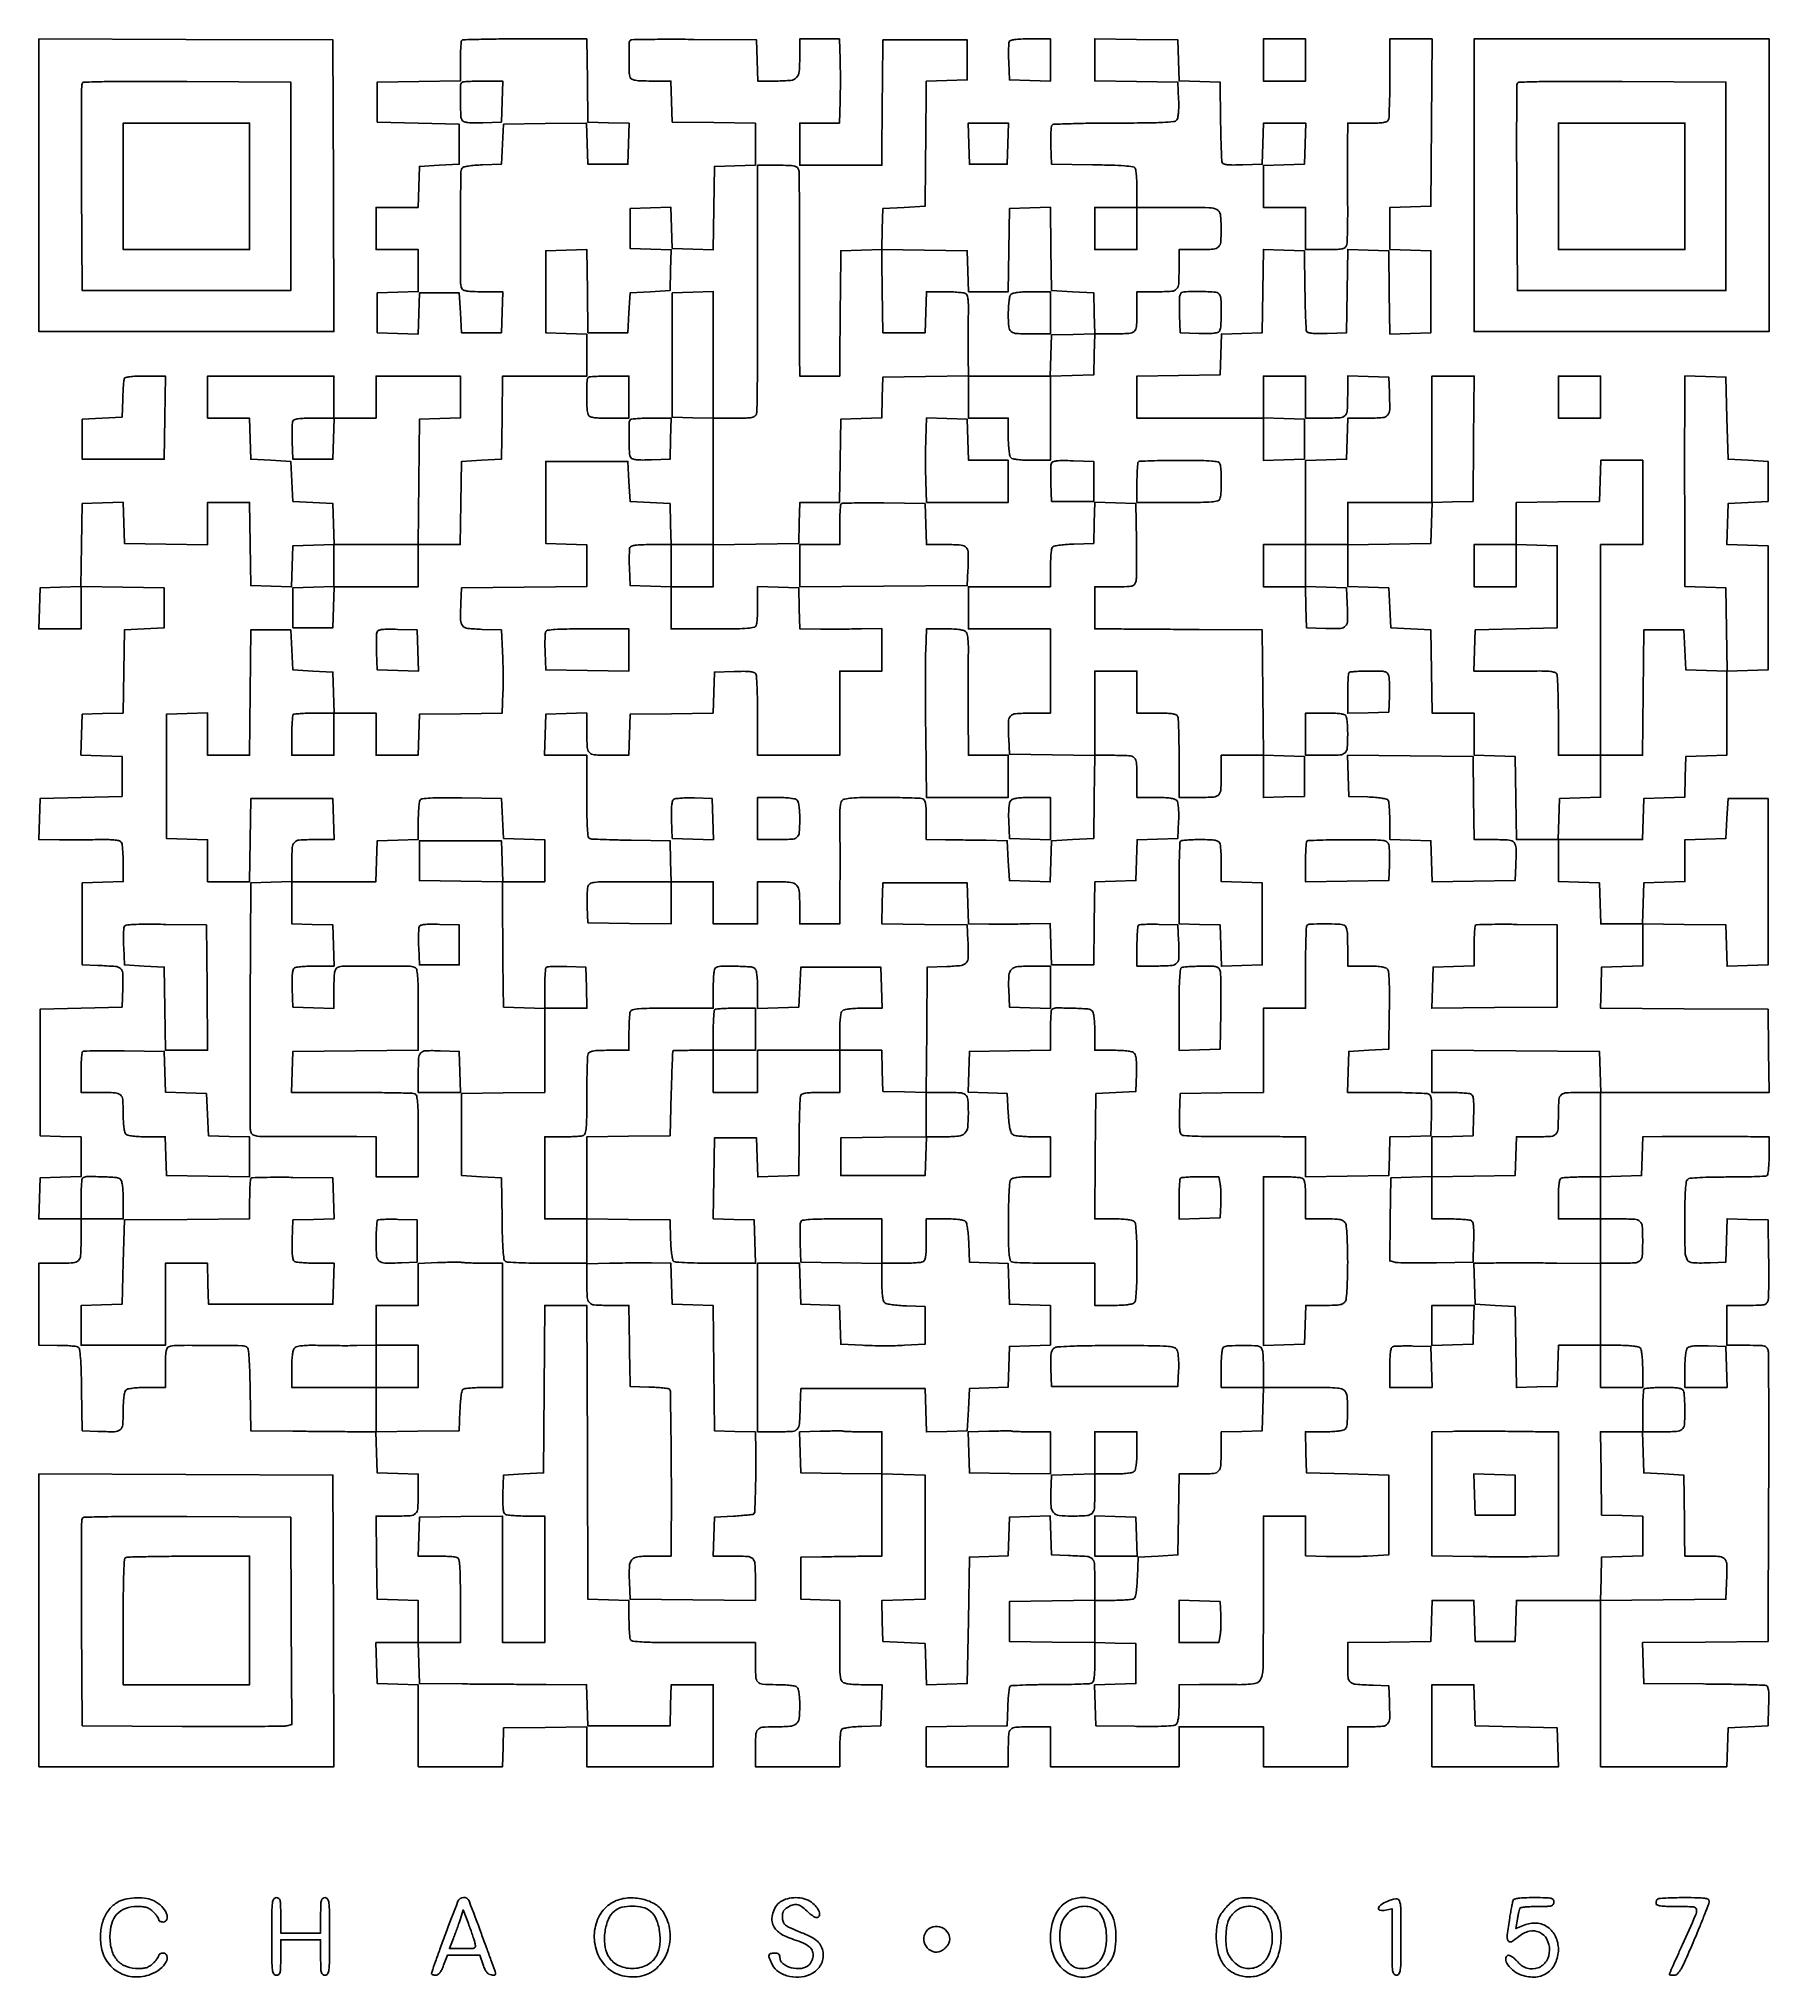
# Model space of a CAD drawing. Extents: x 156 to 936, y 95 to 969.
import ezdxf

# ---------------------------------------------------------------- set-up
doc = ezdxf.new("R2010")
doc.units = 0

msp = doc.modelspace()

# ---------------------------------------------------------------- linework, layer by layer
for points in [[(422.681931, 968.348598, 0.1925), (422.11165, 967.018527, 0.005059), (422.015987, 960.460745, 0.008348), (422.093173, 954.14729, 0.084573), (422.606989, 951.581787, 0.192061), (423.344751, 950.783328, 0.070053), (424.839867, 950.311792, 0.03465), (427.412948, 950.063076, 0.006773), (432.069463, 950), (440.924948, 950), (441.212474, 940.75), (441.5, 931.5), (460.25, 931.227935), (479, 930.955869), (479, 921.515461), (479, 912.075052), (469.75, 911.787526), (460.5, 911.5), (460.227798, 892.712768), (459.955596, 873.925536), (450.727798, 874.212768), (441.5, 874.5), (441.211984, 883.787023), (440.923969, 893.074046), (431.711984, 892.787023), (422.5, 892.5), (422.5, 883.5), (422.5, 874.5), (431.787023, 874.211984), (441.074046, 873.923969), (440.787023, 864.711984), (440.5, 855.5), (431.5, 855), (422.5, 854.5), (422, 845.5), (421.5, 836.5), (412.5, 836.5), (403.5, 836.5), (403.227798, 855.287232), (402.955596, 874.074464), (393.727798, 873.787232), (384.5, 873.5), (384.5, 855), (384.5, 836.5), (393.75, 836.212474), (403, 835.924948), (403, 826.462474), (403, 817), (384.022065, 817), (365.044131, 817), (364.772065, 798.25), (364.5, 779.5), (355.5, 779), (346.5, 778.5), (346.227935, 759.75), (345.955869, 741), (336.462361, 741), (326.968853, 741), (327.234427, 769.25), (327.5, 797.5), (336.75, 797.787526), (346, 798.075052), (346, 807.537526), (346, 817), (327, 817), (308, 817), (308, 807.5), (308, 798), (298.5, 798), (289, 798), (289, 807.5), (289, 817), (260.5, 817), (232, 817), (232, 807.5), (232, 798), (241.462474, 798), (250.924948, 798), (251.212474, 788.75), (251.5, 779.5), (260.5, 779), (269.5, 778.5), (270, 769.5), (270.5, 760.5), (279.5, 760), (288.5, 759.5), (288.787023, 750.288016), (289.074046, 741.076031), (279.787023, 740.788016), (270.5, 740.5), (270.211984, 731.212977), (269.923969, 721.925954), (260.711984, 722.212977), (251.5, 722.5), (251.227935, 741.25), (250.955869, 760), (241.477935, 760), (232, 760), (232, 750.477935), (232, 740.955869), (213.25, 741.227935), (194.5, 741.5), (194.211984, 750.787023), (193.923969, 760.074046), (184.711984, 759.787023), (175.5, 759.5), (175.228072, 740.787236), (174.956143, 722.074471), (165.728072, 721.787236), (156.5, 721.5), (156.212474, 712.25), (155.924948, 703), (165.462474, 703), (175, 703), (175, 712.522065), (175, 722.044131), (193.75, 721.772065), (212.5, 721.5), (212.5, 712.5), (212.5, 703.5), (203.5, 703), (194.5, 702.5), (194.228072, 683.787236), (193.956143, 665.074471), (184.728072, 664.787236), (175.5, 664.5), (175.212977, 655.288016), (174.925954, 646.076031), (184.212977, 645.788016), (193.5, 645.5), (193.5, 636.5), (193.5, 627.5), (175, 627), (156.5, 626.5), (156.212474, 617.25), (155.924948, 608), (165.212474, 607.933947, 0.001651), (169.413774, 607.91794, 0.001), (174.386671, 607.92536, 0.001002), (179.322924, 607.95249, 0.001764), (183.401724, 607.99747, -0.008179), (187.616033, 607.989874, -0.025722), (190.437012, 607.793234, -0.036226), (192.304599, 607.427377, -0.187083), (193.136411, 606.813523, -0.109735), (193.464648, 605.9046, -0.009786), (193.72919, 603.473433, -0.012388), (193.918025, 600.528724, -0.00935), (193.984687, 597.287526), (194, 589.075052), (184.75, 588.787526), (175.5, 588.5), (175.5, 570), (175.5, 551.5), (182.5, 551.245668, -0.008693), (190.54987, 550.812948, -0.165246), (192.839465, 549.84864, -0.207486), (193.810624, 547.761311, -0.014846), (193.788514, 541.221282), (193.5, 532.5), (175, 532), (156.5, 531.5), (156.5, 503), (156.5, 474.5), (165.75, 474.212474), (175, 473.924948), (175, 465), (175, 456.075052), (165.75, 455.787526), (156.5, 455.5), (156.212474, 446.25), (155.924948, 437), (165.462474, 437), (175, 437), (175, 427.606989, -0.013298), (174.809647, 420.45107, -0.19079), (173.767356, 418.179831, -0.18106), (171.429085, 417.176663, -0.011759), (163.918213, 417), (156, 417), (156, 398.5), (156, 380), (164.25, 379.984687, -0.008719), (167.499351, 379.921988, -0.011731), (170.43689, 379.744962, -0.008919), (172.86414, 379.497773, -0.112125), (173.726647, 379.190103, -0.224357), (174.342971, 378.214502, -0.01105), (174.732937, 374.324934, -0.012194), (175.035521, 368.668275, -0.003561), (175.226647, 359.955416), (175.5, 341.5), (182.479083, 341.199088, 0.01198), (190.052593, 341.054179, 0.16774), (192.58698, 341.942745, 0.208391), (193.754158, 344.129415, 0.019851), (194, 350.319052, -0.011122), (194.078287, 353.838136, -0.020356), (194.322455, 356.697258, -0.021112), (194.689713, 358.86117, -0.144765), (195.2, 359.8, -0.144849), (196.139671, 360.310542, -0.021091), (198.306878, 360.677711, -0.020332), (201.171507, 360.92177, -0.011084), (204.7, 361), (213, 361), (213, 369.893011, -0.00673), (213.062976, 374.571713, -0.034532), (213.311531, 377.154102, -0.06988), (213.782907, 378.653872, -0.192406), (214.581787, 379.393011, -0.091011), (217.754359, 379.986352, -0.002285), (232.486505, 379.968608, -0.001615), (247.565733, 379.832826, -0.139323), (249.726647, 379.190103, -0.224357), (250.342971, 378.214502, -0.01105), (250.732937, 374.324934, -0.012194), (251.035521, 368.668275, -0.003561), (251.226647, 359.955416), (251.5, 341.5), (270.5, 341.293811, 0.000259), (278.449913, 341.211661, 0.000238), (286.624914, 341.135321, 0.000238), (293.914543, 341.074194, 0.000788), (298.712474, 341.043811), (307.924948, 341), (308.212474, 331.75), (308.5, 322.5), (317.75, 322.212474), (327, 321.924948), (327, 313.069463, -0.014911), (326.799303, 306.341017, -0.196101), (325.74396, 304.139032, -0.17455), (323.393009, 303.170009, -0.011337), (315.896147, 303), (307.955869, 303), (308.227935, 284.25), (308.5, 265.5), (317.75, 265.212474), (327, 264.924948), (327, 255.462474), (327, 246), (317.462474, 246), (307.924948, 246), (308.212474, 236.75), (308.5, 227.5), (317.75, 227.212474), (327, 226.924948), (327, 208.462474), (327, 190), (345.961067, 190), (364.922134, 190), (365.211067, 198.75), (365.5, 207.5), (384.25, 207.772065), (403, 208.044131), (403, 199.022065), (403, 190), (431.5, 190), (460, 190), (460, 208.5), (460, 227), (450.537526, 227), (441.075052, 227), (440.787526, 217.75), (440.5, 208.5), (422, 208.5), (403.5, 208.5), (403.212474, 217.75), (402.924948, 227), (384.712474, 227.083489, -0.000328), (376.333524, 227.127404, -0.000183), (366.121789, 227.191366, -0.000182), (355.787817, 227.263638, -0.000295), (347, 227.333489), (327.5, 227.5), (327.212474, 236.75), (326.924948, 246), (336.462474, 246), (346, 246), (346, 264.893011, 0.002389), (345.949213, 275.521809, 0.017848), (345.721037, 280.561114, 0.035117), (345.291215, 283.38321, 0.25083), (344.418213, 284.393011, 0.068547), (343.399179, 284.631103, 0.007275), (340.963664, 284.821697, 0.008871), (338.042055, 284.955617, 0.007016), (334.87928, 285), (326.922134, 285), (327.211067, 293.75), (327.5, 302.5), (346.25, 302.772065), (365, 303.044131), (365, 274.522065), (365, 246), (374.5, 246), (384, 246), (384, 274.5), (384, 303), (375.75, 303.015313, -0.00917), (372.495888, 303.081041, -0.012203), (369.54359, 303.267102, -0.00954), (367.105717, 303.527533, -0.110402), (366.206902, 303.850966, -0.187221), (365.610638, 304.659703, -0.039341), (365.278749, 306.4185, -0.027159), (365.135766, 309.085459, -0.008519), (365.206902, 313.085653), (365.5, 321.5), (374.5, 322), (383.5, 322.5), (383.762025, 360.25), (384.02405, 398), (393.504887, 398), (402.985724, 398), (403.242862, 331.75), (403.5, 265.5), (412.75, 265.212474), (422, 264.924948), (422, 257.044262, 0.007082), (422.044388, 253.910777, 0.008933), (422.178303, 251.013877, 0.007357), (422.368953, 248.59865, 0.068336), (422.606989, 247.581787, 0.273), (423.7558, 246.66906, 0.020733), (427.864913, 246.269618, 0.01238), (435.102837, 246.047441, 0.001482), (451.106989, 246), (479, 246), (479, 238.081787, 0.010953), (479.162848, 230.648419, 0.166521), (480.090212, 228.284311, 0.202126), (482.206021, 227.214653, 0.017303), (488.406989, 227, -0.0113), (491.882657, 226.921443, -0.02047), (494.716356, 226.676767, -0.021205), (496.865077, 226.309096, -0.144372), (497.8, 225.8, -0.139981), (498.295072, 224.909176, -0.02207), (498.66741, 222.919086, -0.021675), (498.918268, 220.353858, -0.013535), (499, 217.335184, -0.029605), (498.670127, 211.768886, -0.19313), (497.352901, 209.35743, -0.155932), (494.56222, 208.243085, -0.017636), (487.67273, 208, 0.020074), (482.070467, 207.774991, 0.203735), (480.050891, 206.717784, 0.161458), (479.161541, 204.400254, 0.011567), (479, 197.418213), (479, 190), (498, 190), (517, 190), (517.015313, 197.75, -0.009121), (517.07711, 200.806269, -0.012155), (517.251296, 203.57771, -0.009471), (517.494844, 205.866303, -0.110752), (517.797157, 206.706033, -0.192561), (518.533237, 207.236162, -0.02067), (520.63313, 207.666992, -0.020911), (523.460658, 208.005667, -0.010674), (527.031844, 208.206033), (535.5, 208.5), (535.787526, 217.75), (536.075052, 227), (527.659971, 227, -0.009135), (523.60066, 227.074169, -0.028375), (520.875839, 227.329063, -0.042244), (519.047798, 227.765672, -0.140714), (518.037911, 228.45432, -0.126387), (517.52022, 229.550314, -0.022534), (517.190654, 231.810691, -0.020111), (517.009795, 234.846517, -0.009979), (517.012373, 238.70432, 0.002482), (517.074998, 242.702559, 0.001467), (517.112049, 247.475145, 0.001468), (517.121067, 252.239701, 0.00252), (517.096907, 256.211067), (517, 264.922134), (508.25, 265.211067), (499.5, 265.5), (499.5, 275), (499.5, 284.5), (509, 284.643608, -0.000218), (513.272687, 284.706331, -0.000136), (518.279688, 284.776284, -0.000137), (523.215497, 284.842549, -0.000248), (527.25, 284.893608), (536, 285), (536, 303.536212), (536, 322.072424), (545.75, 321.786212), (555.5, 321.5), (555.5, 293.5), (555.5, 265.5), (545.712959, 265.213341), (535.925919, 264.926682), (536.212959, 255.713341), (536.5, 246.5), (546, 246), (555.5, 245.5), (555.788016, 236.212977), (556.076031, 226.925954), (565.288016, 227.212977), (574.5, 227.5), (575, 256), (575.5, 284.5), (584.211627, 284.788373), (592.923254, 285.076746), (593.211627, 293.788373), (593.5, 302.5), (602.710527, 302.787003), (611.921055, 303.074007), (612.210527, 294.287003), (612.5, 285.5), (620, 285.24697, -0.00864), (628.396618, 284.818338, -0.167019), (630.764501, 283.819259, -0.199542), (631.812001, 281.632015, -0.013182), (632, 274.502541), (632, 265.043186), (612.75, 264.771593), (593.5, 264.5), (593.5, 255.5), (593.5, 246.5), (612.75, 246.228407), (632, 245.956814), (632, 237.085396, -0.007083), (631.935807, 232.554361, -0.032145), (631.691749, 229.926298, -0.059769), (631.248024, 228.361207, -0.204983), (630.506166, 227.64074, -0.081706), (629.391267, 227.410838, -0.002225), (624.40274, 227.231881, -0.004554), (618.519883, 227.100667, -0.0031), (611.826267, 227.053852, 0.004215), (605.182972, 226.992569, 0.006566), (599.460743, 226.816346, 0.002406), (594.566797, 226.577675, 0.185033), (593.864492, 226.264492, 0.161389), (593.545252, 225.628768, 0.007609), (593.230169, 223.221419, 0.011873), (592.963526, 220.305251, 0.008199), (592.794391, 216.994391), (592.5, 208.5), (574.25, 208.227441), (556, 207.954883), (556, 198.977441), (556, 190), (574.5, 190), (593, 190), (593, 197.418213, -0.01257), (593.178205, 204.50542, -0.179949), (594.159562, 206.785965, -0.190034), (596.370658, 207.807402, -0.014293), (603.106989, 208), (612, 208), (612, 199), (612, 190), (641, 190), (670, 190), (670, 199), (670, 208), (689, 208), (708, 208), (708, 199), (708, 190), (727, 190), (746, 190), (746, 199), (746, 208), (754.980948, 208, 0.01682), (761.732324, 208.227183, 0.202101), (764.009281, 209.372662, 0.176722), (764.941866, 211.88044, 0.012322), (764.800912, 219.520917), (764.5, 226.5), (757.5, 226.754332, -0.009063), (749.526075, 227.188877, -0.165247), (747.215181, 228.166181, -0.199221), (746.189786, 230.289619, -0.014145), (746, 236.996987), (746, 245.955869), (764.75, 246.227935), (783.5, 246.5), (783.787526, 255.75), (784.075052, 265), (793.5, 265), (802.924948, 265), (803.212474, 255.75), (803.5, 246.5), (812.5, 246.5), (821.5, 246.5), (821.787526, 255.75), (822.075052, 265), (841.037526, 265), (860, 265), (860, 227.5), (860, 190), (888.461067, 190), (916.922134, 190), (917.211067, 198.75), (917.5, 207.5), (926.5, 208), (935.5, 208.5), (935.789171, 217.266353, 0.006923), (935.874706, 221.737252, 0.031587), (935.724384, 224.331896, 0.05872), (935.34855, 225.878878, 0.215432), (934.656668, 226.578255, 0.084391), (933.538411, 226.802637, 0.000928), (925.760283, 227.018802, 0.00287), (916.767815, 227.200363, 0.001862), (906.367496, 227.311901), (879.5, 227.5), (879.212681, 236.734363), (878.925362, 245.968727), (907.212681, 246.234363), (935.5, 246.5), (935.773353, 311, 0.0008), (935.838997, 335.887072, 0.001267), (935.807077, 357.214063, 0.00027), (935.721383, 375.962205, 0.057926), (935.504301, 377.75, 0.122696), (934.850316, 379.003959, 0.154689), (933.732751, 379.672269, 0.053344), (931.549255, 379.947567, 0.004708), (925.980948, 380), (917, 380), (917, 389), (917, 398), (925.980948, 398, 0.004723), (931.546285, 398.052569, 0.05326), (933.733241, 398.32806, 0.153853), (934.855448, 398.996239, 0.122337), (935.516124, 400.25, 0.054093), (935.724896, 401.805286, 0.002845), (935.823778, 406.832812, 0.00446), (935.854068, 412.824029, 0.003227), (935.785177, 419.5), (935.5, 436.5), (926.286659, 436.787041), (917.073318, 437.074081), (916.786659, 427.287041), (916.5, 417.5), (909.520917, 417.199088, -0.019248), (901.574999, 417.162555, -0.251265), (899.107765, 418.595688, -0.134357), (898.125551, 421.946822, -0.0045), (898, 435.896607, -0.003491), (898.061028, 444.636127, -0.013465), (898.282931, 450.059437, -0.015294), (898.636876, 453.644563, -0.18949), (899.285523, 454.822, -0.152615), (900.427684, 455.291266, -0.006939), (904.696615, 455.603715, -0.009969), (910.220215, 455.820614, -0.004828), (917.291124, 455.888889, 0.003431), (923.771027, 455.933358, 0.005239), (929.391783, 456.06942, 0.002047), (934.200439, 456.255964, 0.128375), (935.005601, 456.503461, 0.218923), (935.399149, 457.096126, 0.01144), (935.707895, 459.417042, 0.016347), (935.927867, 462.280057, 0.010998), (936, 465.559017), (936, 474), (927.75, 474.065134, 0.000915), (916.80417, 474.13153, 0.000876), (905.700205, 474.159117, 0.000915), (895.577626, 474.148001, 0.001977), (887.788933, 474.094396), (879.077866, 474), (878.788933, 465.25), (878.5, 456.5), (869.25, 456.212474), (860, 455.924948), (860, 474.962474), (860, 494), (898.022065, 494), (936.044131, 494), (935.772065, 512.75), (935.5, 531.5), (897.712634, 531.762062), (859.925268, 532.024123), (860.212634, 541.262062), (860.5, 550.5), (869.75, 550.787526), (879, 551.075052), (879, 560.559591), (879, 570.044131), (897.75, 569.772065), (916.5, 569.5), (916.788016, 560.212977), (917.076031, 550.925954), (926.288016, 551.212977), (935.5, 551.5), (935.5, 589), (935.5, 626.5), (926.5, 626.5), (917.5, 626.5), (917, 617.5), (916.5, 608.5), (907.25, 608.212474), (898, 607.924948), (898, 598.5), (898, 589.075052), (888.75, 588.787526), (879.5, 588.5), (879.212474, 579.25), (878.924948, 570), (869.5, 570), (860.075052, 570), (859.787526, 579.25), (859.5, 588.5), (850.25, 588.787526), (841, 589.075052), (841, 598.537526), (841, 608), (859.962474, 608), (878.924948, 608), (879.212474, 617.25), (879.5, 626.5), (888.712964, 626.787036), (897.925929, 627.074071), (898.212964, 636.287036), (898.5, 645.5), (907.75, 645.787526), (917, 646.075052), (917, 665), (917, 683.924948), (926.25, 684.212474), (935.5, 684.5), (935.5, 712.5), (935.5, 740.5), (926.212977, 740.788016), (916.925954, 741.076031), (917.212977, 750.288016), (917.5, 759.5), (926.5, 760), (935.5, 760.5), (935.5, 769.5), (935.5, 778.5), (926.5, 779), (917.5, 779.5), (917, 798), (916.5, 816.5), (907.25, 816.787526), (898, 817.075052), (897.934673, 798.287526, 0.000334), (897.912306, 790.324769, 0.000286), (897.899137, 781.934461, 0.000288), (897.89591, 774.307057, 0.000821), (897.905435, 769, -0.000213), (897.921309, 763.726609, -0.000077), (897.939511, 756.234461, -0.000076), (897.956923, 748.030004, -0.000091), (897.970762, 740.287526), (898, 722.075052), (907.25, 721.787526), (916.5, 721.5), (916.772204, 702.71218), (917.044409, 683.924361), (907.772204, 684.21218), (898.5, 684.5), (898, 693.5), (897.5, 702.5), (888.5, 702.5), (879.5, 702.5), (879.234427, 674.25), (878.968853, 646), (869.484427, 646), (860, 646), (860, 693.5), (860, 741), (869.5, 741), (879, 741), (879, 760), (879, 779), (869.537526, 779), (860.075052, 779), (859.787526, 769.75), (859.5, 760.5), (840.75, 760.227935), (822, 759.955869), (822, 750.477935), (822, 741), (812.5, 741), (803, 741), (803, 731.5), (803, 722), (812.5, 722), (822, 722), (822, 731.537526), (822, 741.075052), (831.25, 740.787526), (840.5, 740.5), (840.5, 722), (840.5, 703.5), (822, 703), (803.5, 702.5), (803.212474, 693.25), (802.924948, 684), (812.212474, 683.933947, 0.001651), (816.413774, 683.91794, 0.001), (821.386671, 683.92536, 0.001002), (826.322924, 683.95249, 0.001764), (830.401724, 683.99747, -0.008179), (834.616033, 683.989874, -0.025722), (837.437012, 683.793234, -0.036226), (839.304599, 683.427377, -0.187083), (840.136411, 682.813523, -0.127781), (840.470706, 681.77337, -0.003078), (840.72919, 676.671785, -0.006532), (840.918457, 670.647077, -0.00437), (840.984687, 663.75), (841, 646), (850.5, 646), (860, 646), (860, 636.537526), (860, 627.075052), (850.75, 626.787526), (841.5, 626.5), (841.212474, 617.25), (840.924948, 608), (831.484539, 608), (822.044131, 608), (821.772065, 626.75), (821.5, 645.5), (812.25, 645.787526), (803, 646.075052), (803, 655.537526), (803, 665), (793.522065, 665), (784.044131, 665), (783.772065, 683.75), (783.5, 702.5), (774.5, 703), (765.5, 703.5), (765, 712.5), (764.5, 721.5), (755.25, 721.787526), (746, 722.075052), (746, 731.515461), (746, 740.955869), (764.75, 741.227935), (783.5, 741.5), (783.787036, 750.712964), (784.074071, 759.925929), (793.287036, 760.212964), (802.5, 760.5), (802.765573, 788.75), (803.031147, 817), (793.515573, 817), (784, 817), (784, 788.5), (784, 760), (765, 760), (746, 760), (746, 750.5), (746, 741), (736.5, 741), (727, 741), (727, 759.962474), (727, 778.924948), (736.25, 779.212474), (745.5, 779.5), (745.787526, 788.75), (746.075052, 798), (755.018474, 798, 0.016964), (761.739673, 798.228106, 0.202443), (764.011851, 799.374694, 0.176255), (764.942101, 801.883746, 0.012303), (764.800912, 809.520917), (764.5, 816.5), (755.25, 816.787526), (746, 817.075052), (746, 809.119313, -0.01133), (745.829774, 801.607881, -0.174856), (744.858669, 799.255648, -0.19591), (742.651936, 798.200175, -0.014805), (735.893011, 798), (727, 798), (727, 807.5), (727, 817), (717.5, 817), (708, 817), (708, 807.5), (708, 798), (679.5, 798), (651, 798), (651, 807.477935), (651, 816.955869), (669.75, 817.227935), (688.5, 817.5), (688.787036, 826.712964), (689.074071, 835.925929), (698.287036, 836.212964), (707.5, 836.5), (707.772202, 855.287232), (708.044404, 874.074464), (717.272202, 873.787232), (726.5, 873.5), (726.742084, 856, 0.002523), (726.87047, 849.20043, 0.003775), (727.057452, 843.261931, 0.001615), (727.271813, 838.19214, 0.079868), (727.475731, 837.210829, 0.236301), (728.136362, 836.60467, 0.04271), (729.821671, 836.275363, 0.027617), (732.499233, 836.134989, 0.007533), (736.733647, 836.210829), (745.5, 836.5), (745.772202, 855.287232), (746.044404, 874.074464), (755.272202, 873.787232), (764.5, 873.5), (764.772202, 854.712768), (765.044404, 835.925536), (774.272202, 836.212768), (783.5, 836.5), (783.5, 855), (783.5, 873.5), (774.25, 873.787526), (765, 874.075052), (765, 883.5), (765, 892.924948), (774.25, 893.212474), (783.5, 893.5), (783.762025, 931.25), (784.02405, 969), (774.512025, 969), (765, 969), (765, 951.581787, -0.003244), (764.955951, 944.792976, -0.00474), (764.821697, 938.815525, -0.002396), (764.635772, 933.755458, -0.081401), (764.393011, 932.581787, -0.192406), (763.653872, 931.782907, -0.06988), (762.154102, 931.311531, -0.034532), (759.571713, 931.062976, -0.00673), (754.893011, 931), (746, 931), (745.919324, 921.75, 0.002112), (745.898053, 917.020192, 0.000699), (745.90586, 910.076563, 0.000696), (745.935983, 902.378301, 0.00079), (745.986779, 895, -0.003663), (745.994552, 888.167947, -0.005286), (745.893279, 882.126562, -0.002874), (745.724657, 877.031288, -0.082442), (745.460466, 875.75, -0.168616), (744.692597, 874.841942, -0.088694), (743.291859, 874.318156, -0.039035), (740.801026, 874.060987, -0.006213), (735.893011, 874), (727, 874), (727, 883.5), (727, 893), (717.5, 893), (708, 893), (708, 902.462474), (708, 911.924948), (717.25, 912.212474), (726.5, 912.5), (726.787526, 921.75), (727.075052, 931), (717.575052, 931), (708.075052, 931), (707.787526, 921.75), (707.5, 912.5), (698.733647, 912.210829, -0.007219), (694.379267, 912.130105, -0.029582), (691.74243, 912.275406, -0.050431), (690.129675, 912.627543, -0.225889), (689.447628, 913.275884, -0.080229), (689.233158, 914.300735, -0.001788), (689.017757, 919.353822, -0.004), (688.833645, 925.285859, -0.002689), (688.713981, 932.065056), (688.5, 949.5), (679.287036, 949.787036), (670.074071, 950.074071), (669.787036, 959.287036), (669.5, 968.5), (650.75, 968.772065), (632, 969.044131), (632, 959.544131), (632, 950.044131), (650.75, 949.772065), (669.5, 949.5), (669.793771, 941.655204, -0.011699), (669.840626, 938.316792, -0.020483), (669.701602, 935.556469, -0.021619), (669.415174, 933.439961, -0.129461), (668.950242, 932.440045, -0.197994), (667.545736, 931.696051, -0.011619), (662.625088, 931.336359, -0.010166), (654.847914, 931.10764, -0.001941), (640.705898, 931.034268, 0.002903), (630.253964, 930.959924, 0.004619), (621.314091, 930.7618, 0.001207), (613.542704, 930.498938, 0.189514), (612.756447, 930.156447, 0.17366), (612.435069, 929.476458, 0.009572), (612.247561, 927.091936, 0.013899), (612.155988, 924.189167, 0.009644), (612.207021, 920.907021), (612.5, 912.5), (630.955416, 912.226647, -0.003561), (639.668275, 912.035521, -0.012194), (645.324934, 911.732937, -0.01105), (649.214502, 911.342971, -0.224357), (650.190103, 910.726647, -0.112125), (650.497773, 909.86414, -0.008919), (650.744962, 907.43689, -0.011731), (650.921988, 904.499351, -0.008719), (650.984687, 901.25), (651, 893), (641.5, 893), (632, 893), (632, 883.5), (632, 874), (641.5, 874), (651, 874), (651, 883.5), (651, 893), (669.383369, 893, -0.003768), (683.535516, 892.893351, -0.109553), (687.037011, 892.061277, -0.25631), (688.605012, 889.852974, -0.028913), (688.972691, 883.5, -0.017359), (688.759849, 877.37136, -0.188704), (687.720969, 875.178608, -0.175914), (685.434037, 874.192623, -0.014699), (678.883369, 874), (670, 874), (670, 866.081787, -0.01141), (669.829247, 858.599988, -0.175208), (668.85745, 856.252746, -0.195511), (666.650479, 855.199638, -0.014768), (659.893011, 855), (651, 855), (651, 846.106989, -0.014732), (650.800898, 839.350994, -0.19511), (649.750156, 837.143776, -0.175559), (647.407908, 836.171283, -0.011491), (639.955738, 836), (632.075052, 836), (631.787526, 845.25), (631.5, 854.5), (622, 855), (612.5, 855.5), (612.227798, 874.287232), (611.955596, 893.074464), (602.727798, 892.787232), (593.5, 892.5), (593.227935, 873.75), (592.955869, 855), (584.015461, 855), (575.075052, 855), (574.787526, 864.25), (574.5, 873.5), (555.212762, 873.771723), (535.925523, 874.043446), (536.212762, 883.271723), (536.5, 892.5), (546, 893), (555.5, 893.5), (555.692909, 912.5, 0.000168), (555.77095, 920.449913, 0.000155), (555.845921, 928.624914, 0.000154), (555.908266, 935.914541, 0.000512), (555.942909, 940.712474), (556, 949.924948), (565.25, 950.212474), (574.5, 950.5), (574.5, 959.5), (574.5, 968.5), (555.5, 968.5), (536.5, 968.5), (536.281132, 950, 0.000396), (536.195054, 942.202173, 0.000349), (536.117411, 934.070312, 0.000351), (536.05767, 926.738515, 0.001063), (536.031132, 921.75), (536, 912), (517.5, 912), (499, 912), (499, 921.5), (499, 931), (507.933587, 931), (516.867173, 931), (517.183587, 940.895415, 0.004955), (517.281741, 945.345316, 0.003096), (517.312769, 950.558523, 0.003106), (517.279617, 955.696635, 0.005644), (517.179031, 959.895415), (516.858062, 969), (507.929031, 969), (499, 969), (499, 961.434259, -0.017837), (498.746246, 954.323459, -0.169439), (497.55902, 951.569544, -0.186655), (494.972441, 950.291199, -0.022492), (488.502342, 950), (480.075052, 950), (479.787526, 959.25), (479.5, 968.5), (451.431931, 968.765264, 0.002295), (440.622521, 968.817806, 0.003691), (431.40854, 968.75229, 0.000766), (423.327815, 968.622798, 0.194354)], [(346.666667, 968.333333, 0.174642), (346.400825, 967.768066, 0.005895), (346.195833, 965.27419, 0.0105), (346.048335, 962.28013, 0.007056), (346, 958.855399), (346, 950.044131), (327.25, 949.772065), (308.5, 949.5), (308.5, 940.5), (308.5, 931.5), (327, 931), (345.5, 930.5), (345.5, 921.5), (345.5, 912.5), (336.5, 912), (327.5, 911.5), (327.212474, 902.25), (326.924948, 893), (317.462474, 893), (308, 893), (308, 883.5), (308, 874), (317.5, 874), (327, 874), (327, 864.537526), (327, 855.075052), (317.75, 854.787526), (308.5, 854.5), (308.5, 845.5), (308.5, 836.5), (317.711984, 836.212977), (326.923969, 835.925954), (327.211984, 845.212977), (327.5, 854.5), (336.5, 854.5), (345.5, 854.5), (346, 845.5), (346.5, 836.5), (355.5, 836.5), (364.5, 836.5), (364.787526, 845.75), (365.075052, 855), (356.144515, 855, -0.007047), (351.592776, 855.064157, -0.031744), (348.944663, 855.307549, -0.058559), (347.364579, 855.748434, -0.206695), (346.643869, 856.48568, -0.091686), (346.04038, 859.736616, -0.000876), (346.066213, 883.92578, -0.0006), (346.165226, 908.556757, -0.14122), (346.796789, 910.706033, -0.192511), (347.533027, 911.236142, -0.020666), (349.633124, 911.666981, -0.020908), (352.460771, 912.005666, -0.010675), (356.031844, 912.206033), (364.5, 912.5), (365, 921.5), (365.5, 930.5), (384.212184, 930.771926), (402.924368, 931.043852), (403.212184, 921.771926), (403.5, 912.5), (412.5, 912.5), (421.5, 912.5), (421.787023, 921.711984), (422.074046, 930.923969), (412.787023, 931.211984), (403.5, 931.5), (403.227935, 950.25), (402.955869, 969), (375.144601, 969, 0.002243), (364.434729, 968.95195, 0.003608), (355.30706, 968.804167, 0.000739), (347.298462, 968.604842, 0.19207)], [(593.423642, 967.661609, 0.079281), (593.235027, 966.7687, 0.006579), (593.147568, 964.392336, 0.008656), (593.129541, 961.539392, 0.006569), (593.205027, 958.411609), (593.5, 950.5), (602.75, 950.212474), (612, 949.924948), (612, 959.462474), (612, 969), (602.968615, 969, 0.007593), (598.620517, 968.933967, 0.027242), (595.854544, 968.698735, 0.041413), (594.106941, 968.304101, 0.228749)], [(269.5, 902.5), (269.5, 855.5), (222.5, 855.5), (175.5, 855.5), (175.239372, 901.5, -0.000997), (175.174287, 919.225103, -0.001596), (175.197198, 934.357597, -0.000282), (175.267665, 947.72814, -0.090314), (175.461789, 948.759906, -0.301449), (176.45055, 949.464468, -0.003096), (185.402033, 949.70934, -0.005599), (198.68089, 949.841585, -0.001079), (222.722417, 949.759906), (269.5, 949.5)], [(364.787526, 940.75), (364.5, 931.5), (356.085653, 931.206902, -0.008519), (352.085459, 931.135766, -0.027159), (349.4185, 931.278749, -0.039341), (347.659703, 931.610638, -0.187221), (346.850966, 932.206902, -0.131906), (346.206577, 934.26788, -0.007493), (346.033407, 940.992136, -0.005877), (346.040216, 947.8478, -0.195602), (346.666667, 949.333333, -0.174822), (347.232541, 949.599219, -0.00583), (349.743315, 949.804167, -0.010438), (352.756615, 949.951668, -0.007009), (356.204192, 950), (365.075052, 950)], [(916.5, 902.5), (916.5, 855.5), (869.5, 855.5), (822.5, 855.5), (822.239372, 901.5, -0.000997), (822.174287, 919.225103, -0.001596), (822.197198, 934.357597, -0.000282), (822.267665, 947.72814, -0.090314), (822.461789, 948.759906, -0.301449), (823.45055, 949.464468, -0.003096), (832.402033, 949.70934, -0.005599), (845.68089, 949.841585, -0.001079), (869.722417, 949.759906), (916.5, 949.5)], [(498.449678, 910.158551, -0.073154), (498.68438, 908.715985, -0.000696), (498.832539, 898.016141, -0.002311), (498.929096, 885.687993, -0.001492), (498.932315, 871.408551, 0.00027), (498.899535, 856.635554, 0.000326), (498.885303, 842.771574, 0.000276), (498.887387, 831.099789, 0.002239), (498.91525, 825.75), (499, 817), (508, 817), (517, 817), (517.062389, 826.25, -0.000404), (517.09874, 831.063261, -0.000122), (517.161562, 838.364062, -0.000123), (517.235987, 846.547336, -0.000134), (517.312389, 854.5), (517.5, 873.5), (526.75, 873.787526), (536, 874.075052), (536.050092, 864.787526, 0.001255), (536.083621, 860.544971, 0.000723), (536.144193, 855.437586, 0.000723), (536.219837, 850.310031, 0.001211), (536.300092, 846), (536.5, 836.5), (546, 836.5), (555.5, 836.5), (555.787526, 845.75), (556.075052, 855), (564.287526, 854.984687, -0.009623), (567.531603, 854.916195, -0.012665), (570.485214, 854.721909, -0.010157), (572.923264, 854.449362, -0.108718), (573.853628, 854.111625, -0.18574), (574.499022, 853.242428, -0.040433), (574.859102, 851.375954, -0.026256), (575.025822, 848.467306, -0.007207), (574.981484, 843.876937, 0.002836), (574.903727, 839.651677, 0.001753), (574.857912, 834.684163, 0.001758), (574.847109, 829.776166, 0.003161), (574.877856, 825.75), (575, 817), (593.462474, 817), (611.924948, 817), (612.212474, 826.25), (612.5, 835.5), (622.288011, 835.78667), (632.076022, 836.073341), (631.788011, 826.78667), (631.5, 817.5), (621.75, 817.213788), (612, 816.927576), (612, 797.963788), (612, 779), (603.7, 779, -0.011084), (600.171507, 779.07823, -0.020332), (597.306878, 779.322289, -0.021091), (595.139671, 779.689458, -0.144849), (594.2, 780.2, -0.144849), (593.689458, 781.139671, -0.021091), (593.322289, 783.306878, -0.020332), (593.07823, 786.171507, -0.011084), (593, 789.7), (593, 798), (584, 798), (575, 798), (575, 807.521593), (575, 817.043186), (555.75, 816.771593), (536.5, 816.5), (536.212964, 807.287036), (535.925929, 798.074071), (526.712964, 797.787036), (517.5, 797.5), (517.227935, 778.75), (516.955869, 760), (508.015461, 760), (499.075052, 760), (498.787526, 750.75), (498.5, 741.5), (479.25, 741.228407), (460, 740.956814), (460, 731.478407), (460, 722), (450.5, 722), (441, 722), (441, 712.5), (441, 703), (459.893011, 703, 0.002389), (470.521809, 703.050787, 0.017848), (475.561114, 703.278963, 0.035117), (478.38321, 703.708785, 0.25083), (479.393011, 704.581787, 0.068543), (479.631102, 705.600781, 0.007277), (479.821697, 708.035923, 0.008872), (479.955617, 710.957076, 0.007017), (480, 714.119313), (480, 722.075052), (489.25, 721.787526), (498.5, 721.5), (498.787526, 712.25), (499.075052, 703), (508.287526, 702.936029, 0.001596), (512.483904, 702.920285, 0.000934), (517.511023, 702.926856, 0.000933), (522.541704, 702.952216, 0.001586), (526.75, 702.994633), (536, 703.117209), (536, 693.558604), (536, 684), (526.5, 684), (517, 684), (517, 665), (517, 646), (498.5, 646), (480, 646), (479.984687, 663.75, 0.004298), (479.919458, 670.645522, 0.006436), (479.733216, 676.66527, 0.002992), (479.479037, 681.766492, 0.128087), (479.150117, 682.791346, 0.190691), (478.324421, 683.391596, 0.03736), (476.481964, 683.721257, 0.025891), (473.674656, 683.863419, 0.007874), (469.41543, 683.791346), (460.5, 683.5), (460.212764, 674.271928), (459.925529, 665.043857), (441.212764, 664.771928), (422.5, 664.5), (422.212474, 655.25), (421.924948, 646), (413.069463, 646, -0.014926), (406.340422, 646.20092, -0.196265), (404.138532, 647.257237, -0.174406), (403.169793, 649.610247, -0.011304), (403, 657.119313), (403, 665.075052), (393.75, 664.787526), (384.5, 664.5), (384.212474, 655.25), (383.924948, 646), (393.462474, 646), (403, 646), (403, 627.468615, 0.003096), (403.057263, 618.219417, 0.013746), (403.273959, 612.787654, 0.015232), (403.616986, 609.292329, 0.275709), (404.283473, 608.444716, 0.080575), (405.261049, 608.240839, 0.001624), (410.320718, 608.03046, 0.003801), (416.247135, 607.848429, 0.00254), (423.033473, 607.7261), (440.5, 607.5), (440.787526, 598.25), (441.075052, 589), (450.537526, 589), (460, 589), (460, 579.5), (460, 570), (470, 570), (480, 570), (480, 579.5), (480, 589), (488.464816, 589, -0.022302), (494.964128, 588.709958, -0.186391), (497.5562, 587.432986, -0.169875), (498.745815, 584.680569, -0.017857), (499, 577.565741), (499, 570), (508, 570), (517, 570), (517.125886, 588.25, 0.001384), (517.1574, 595.88072, 0.001278), (517.148043, 603.716842, 0.001275), (517.104072, 610.696756, 0.00426), (517.024538, 615.27542, -0.00977), (516.999712, 619.185347, -0.020936), (517.165701, 622.197251, -0.024523), (517.491098, 624.410811, -0.125079), (518.021097, 625.52542, -0.173152), (519.325197, 626.298595, -0.02766), (522.309107, 626.709836, -0.017113), (527.191783, 626.94158, -0.003301), (536.040657, 627, -0.003363), (542.590857, 626.955938, -0.004891), (548.367318, 626.821697, -0.002541), (553.250423, 626.635568, -0.080983), (554.418213, 626.393011, -0.192406), (555.217093, 625.653872, -0.06988), (555.688469, 624.154102, -0.034532), (555.937024, 621.571713, -0.00673), (556, 616.893011), (556, 608), (564.75, 607.920976, -0.000753), (568.784501, 607.878466, -0.000414), (573.720312, 607.814941, -0.000413), (578.72731, 607.742218, -0.000662), (583, 607.670976), (592.5, 607.5), (593, 598.5), (593.5, 589.5), (602.711984, 589.212977), (611.923969, 588.925954), (612.211984, 598.212977), (612.5, 607.5), (622, 608), (631.5, 608.5), (631.771986, 627.22833), (632.043971, 645.95666), (612.771986, 646.22833), (593.5, 646.5), (593.199088, 653.479083, -0.012322), (593.058134, 661.11956, -0.176722), (593.990719, 663.627338, -0.202101), (596.267676, 664.772817, -0.01682), (603.019052, 665), (612, 665), (612, 684), (612, 703), (593.5, 703), (575, 703), (575, 712.5), (575, 722), (593.5, 722), (612, 722), (612.015313, 730.25, -0.008591), (612.077158, 733.498009, -0.011595), (612.251635, 736.431384, -0.008743), (612.495093, 738.855762, -0.112618), (612.798312, 739.707902, -0.195149), (613.552989, 740.24575, -0.020215), (615.737125, 740.673305, -0.020298), (618.707636, 741.008289, -0.009786), (622.532999, 741.207902), (631.5, 741.5), (631.788016, 750.787023), (632.076031, 760.074046), (641.288016, 759.787023), (650.5, 759.5), (650.785515, 743, -0.003332), (650.854498, 736.515656, -0.004581), (650.824256, 730.685937, -0.002978), (650.724981, 725.797256, -0.053901), (650.516463, 724.25, -0.122326), (649.855595, 722.996245, -0.153829), (648.733255, 722.32807, -0.053257), (646.5462, 722.052573, -0.004723), (640.980948, 722), (632, 722), (632, 712.5), (632, 703), (641.25, 702.958441, -0.000448), (646.520229, 702.930039, -0.000084), (656.154688, 702.86786, -0.00009), (667.41044, 702.791288, -0.000083), (679, 702.708441), (707.5, 702.5), (707.76551, 674.287321), (708.03102, 646.074641), (717.26551, 645.787321), (726.5, 645.5), (726.5, 636.5), (726.5, 627.5), (717.25, 627.212474), (708, 626.924948), (708, 636.462474), (708, 646), (698.5, 646), (689, 646), (689, 638.081787, -0.01141), (688.829247, 630.599988, -0.175208), (687.85745, 628.252746, -0.195511), (685.650479, 627.199638, -0.014768), (678.893011, 627), (670, 627), (670, 644.418213, 0.003244), (669.955951, 651.207024, 0.00474), (669.821697, 657.184475, 0.002396), (669.635772, 662.244542, 0.081401), (669.393011, 663.418213, 0.192406), (668.653872, 664.217093, 0.06988), (667.154102, 664.688469, 0.034532), (664.571713, 664.937024, 0.00673), (659.893011, 665), (651, 665), (651, 674.5), (651, 684), (641.5, 684), (632, 684), (632, 665), (632, 646), (639.918213, 646, -0.01141), (647.400012, 645.829247, -0.175208), (649.747254, 644.85745, -0.195511), (650.800362, 642.650479, -0.014768), (651, 635.893011), (651, 627), (659.377555, 627, -0.009406), (663.342652, 626.9254, -0.027148), (666.078343, 626.673265, -0.03848), (667.939147, 626.251072, -0.145524), (668.921326, 625.594796, -0.126804), (669.405224, 624.568167, -0.023545), (669.701133, 622.485252, -0.021342), (669.842502, 619.735348, -0.01153), (669.793771, 616.344796), (669.5, 608.5), (660.287036, 608.212964), (651.074071, 607.925929), (650.787036, 598.712964), (650.5, 589.5), (641.271928, 589.212764), (632.043857, 588.925529), (631.771928, 570.212764), (631.5, 551.5), (622, 551.5), (612.5, 551.5), (612.211709, 560.807832), (611.923418, 570.115664), (602.711709, 569.993861, -0.001589), (598.518206, 569.951737, -0.000932), (593.499775, 569.926629, -0.000932), (588.481268, 569.920232, -0.001589), (584.287526, 569.936029), (575.075052, 570), (574.787526, 579.25), (574.5, 588.5), (555.5, 588.5), (536.5, 588.5), (536.212762, 579.271723), (535.925523, 570.043446), (555.212762, 569.771723), (574.5, 569.5), (574.800912, 562.520917, -0.012477), (574.937542, 554.988791, -0.170867), (574.02491, 552.45151, -0.198326), (571.777845, 551.237089, -0.017722), (565.240685, 550.788797), (556.5, 550.5), (556.234427, 522.25), (555.968853, 494), (563.902639, 494, -0.010695), (571.318244, 493.84136, -0.161525), (573.695809, 492.938117, -0.205743), (574.776, 490.871488, -0.018954), (575, 484.96444, -0.023894), (574.686864, 478.415575, -0.174987), (573.365792, 475.624127, -0.173797), (570.56117, 474.310105, -0.023502), (563.967504, 474), (556.077866, 474), (555.788933, 465.25), (555.5, 456.5), (536.5, 456.5), (517.5, 456.5), (517.5, 465), (517.5, 473.5), (536.75, 473.771593), (556, 474.043186), (556, 483.985381), (556, 493.927576), (546.25, 494.213788), (536.5, 494.5), (536.212474, 503.75), (535.924948, 513), (526.462474, 513), (517, 513), (517, 503.5), (517, 494), (508.468615, 494, 0.008073), (504.334711, 493.933246, 0.029453), (501.723319, 493.694469, 0.046863), (500.088486, 493.287927, 0.220209), (499.411707, 492.630507, 0.08036), (499.195468, 491.595863, 0.001837), (498.983835, 486.557778, 0.004064), (498.805179, 480.639907, 0.002736), (498.693091, 473.880507), (498.5, 456.5), (489.289473, 456.212997), (480.078945, 455.925993), (479.789473, 464.712997), (479.5, 473.5), (470, 473.5), (460.5, 473.5), (460.227588, 455.287822), (459.955175, 437.075645), (469.227588, 436.787822), (478.5, 436.5), (478.786212, 426.75), (479.072424, 417), (461.286212, 417.015313, -0.004021), (454.382648, 417.076778, -0.006064), (448.369879, 417.251635, -0.002667), (443.259022, 417.489635, -0.129284), (442.292098, 417.798312, -0.195149), (441.75425, 418.552989, -0.020215), (441.326695, 420.737125, -0.020298), (440.991711, 423.707636, -0.009786), (440.792098, 427.532999), (440.5, 436.5), (421.75, 436.772065), (403, 437.044131), (403, 426.926262), (403, 416.808392), (413.25, 417.01945, -0.002339), (417.808897, 417.09199, -0.001545), (423.048352, 417.134653, -0.001555), (428.142118, 417.144549, -0.003015), (432.212474, 417.115253), (440.924948, 417), (441.212474, 407.75), (441.5, 398.5), (450.73449, 398.212679), (459.96898, 397.925359), (460.23449, 369.712679), (460.5, 341.5), (469.75, 341.212474), (479, 340.924948), (479.144302, 332.712474, -0.006315), (479.188665, 323.732395, -0.005312), (479.014449, 314.220618, -0.001272), (478.72361, 304.985385, -0.182303), (478.313171, 304, -0.174973), (477.890326, 303.785719, -0.003412), (475.433514, 303.5, -0.007763), (472.52849, 303.227803, -0.005075), (469.171191, 303), (460.5, 302.5), (460.211067, 293.75), (459.922134, 285), (467.87928, 285, -0.011684), (475.421865, 284.823722, -0.180874), (477.764981, 283.820304, -0.191063), (478.809395, 281.547392, -0.01329), (479, 274.377438), (479, 264.968853), (450.75, 265.234427), (422.5, 265.5), (422.20816, 273.237562, -0.018844), (422.208052, 280.460565, -0.172387), (423.352754, 283.33413, -0.190869), (425.994172, 284.686158, -0.023977), (432.535184, 285), (441, 285), (441.061264, 293.75, 0.002369), (441.112289, 316.285203, 0.002586), (440.944984, 338.170543, 0.000315), (440.66333, 359.116618, 0.195257), (440.20973, 360.19027, 0.163565), (439.610981, 360.487769, 0.006786), (437.205333, 360.785917, 0.01115), (434.301404, 361.04048, 0.007624), (430.994391, 361.205609), (422.5, 361.5), (422.356392, 371, -0.000218), (422.293669, 375.272687, -0.000136), (422.223716, 380.279688, -0.000137), (422.157451, 385.215497, -0.000248), (422.106392, 389.25), (422, 398), (413.106989, 398, -0.014768), (406.349521, 398.199638, -0.195511), (404.14255, 399.252746, -0.175208), (403.170753, 401.599988, -0.01141), (403, 409.081787), (403, 417), (385.25, 417.015313, -0.00409), (378.359008, 417.077624, -0.006156), (372.353735, 417.255038, -0.002746), (367.253193, 417.496678, -0.128991), (366.273353, 417.809897, -0.224357), (365.657029, 418.785498, -0.01105), (365.267063, 422.675066, -0.012194), (364.964479, 428.331725, -0.003561), (364.773353, 437.044584), (364.5, 455.5), (355.5, 456), (346.5, 456.5), (346.5, 475), (346.5, 493.5), (365.25, 493.772065), (384, 494.044131), (384, 512.984539), (384, 531.924948), (374.75, 532.212474), (365.5, 532.5), (365.301866, 541.5, -0.002548), (365.221966, 546.223293, -0.00074), (365.146698, 553.504456, -0.000744), (365.086266, 561.706337, -0.000796), (365.051866, 569.727935), (365, 588.955869), (346.25, 589.227935), (327.5, 589.5), (327.5, 598.5), (327.5, 607.5), (346, 607.5), (364.5, 607.5), (364.787526, 598.25), (365.075052, 589), (374.537526, 589), (384, 589), (384, 598.462474), (384, 607.924948), (374.75, 608.212474), (365.5, 608.5), (365, 617.5), (364.5, 626.5), (346.573721, 626.773792, 0.003244), (337.635503, 626.852313, 0.013907), (332.310485, 626.716418, 0.016205), (328.866523, 626.420432, 0.225497), (327.839034, 625.773792, 0.110756), (327.520215, 624.886339, 0.009416), (327.263597, 622.461762, 0.012109), (327.080163, 619.525874, 0.00908), (327.015313, 616.287526), (327, 608.075052), (317.75, 607.787526), (308.5, 607.5), (308.212474, 598.25), (307.924948, 589), (288.962474, 589), (270, 589), (270, 579.537526), (270, 570.075052), (279.25, 569.787526), (288.5, 569.5), (288.787526, 560.25), (289.075052, 551), (280.787526, 550.984687, 0.009129), (277.519034, 550.918962, 0.01216), (274.554613, 550.732898, 0.009485), (272.106611, 550.472502, 0.110544), (271.206902, 550.149034, 0.187221), (270.610638, 549.340297, 0.039341), (270.278749, 547.5815, 0.027159), (270.135766, 544.914541, 0.008519), (270.206902, 540.914347), (270.5, 532.5), (279.75, 532.212474), (289, 531.924948), (289, 540.855485, -0.006687), (289.062877, 545.556376, -0.034414), (289.311272, 548.148072, -0.069706), (289.782488, 549.652499, -0.192751), (290.581787, 550.393011, -0.089988), (293.432952, 550.932228, -0.001855), (308, 550.986276, -0.001855), (322.567048, 550.932228, -0.089988), (325.418213, 550.393011, -0.248983), (326.288418, 549.393493, -0.03631), (326.720225, 546.642912, -0.01831), (326.948918, 541.729729, -0.002475), (327, 531.408585), (327, 513.031147), (298.75, 512.765573), (270.5, 512.5), (270.212474, 503.25), (269.924948, 494), (296.880687, 494, -0.002102), (307.326008, 493.956087, -0.003215), (316.382827, 493.821697, -0.001138), (324.185141, 493.637981, -0.085354), (325.418213, 493.393011, -0.24904), (326.288503, 492.393178, -0.036273), (326.72025, 489.640441, -0.018295), (326.948927, 484.723448, -0.002472), (327, 474.393011), (327, 456), (317.5, 456), (308, 456), (308, 465), (308, 474), (299.25, 474.095314, 0.002094), (294.629402, 474.12629, 0.00059), (287.420897, 474.135923, 0.000594), (279.272779, 474.127519, 0.000627), (271.267948, 474.099713, -0.001525), (258.52804, 474.078343, -0.026794), (254.40563, 474.305089, -0.106393), (252.457316, 474.951847, -0.202813), (251.491353, 476.254399, -0.058004), (251.274464, 478.023028, -0.000366), (251.188019, 493.996605, -0.001483), (251.156704, 512.255818, -0.000945), (251.223405, 533.5), (251.5, 588.5), (260.75, 588.787526), (270, 589.075052), (270, 596.955738, -0.011516), (270.171721, 604.410229, -0.176009), (271.146579, 606.751728, -0.194755), (273.358647, 607.801631, -0.014613), (280.144515, 608), (289.075052, 608), (288.787526, 617.25), (288.5, 626.5), (270, 626.5), (251.5, 626.5), (251.227935, 607.75), (250.955869, 589), (241.477935, 589), (232, 589), (232, 598.462474), (232, 607.924948), (222.75, 608.212474), (213.5, 608.5), (213.5, 636.5), (213.5, 664.5), (222.75, 664.787526), (232, 665.075052), (232, 655.537526), (232, 646), (241.484427, 646), (250.968853, 646), (251.234427, 674.25), (251.5, 702.5), (260.5, 702.5), (269.5, 702.5), (270, 693.5), (270.5, 684.5), (279.5, 684), (288.5, 683.5), (288.787526, 674.25), (289.075052, 665), (298.537526, 665), (308, 665), (308, 655.5), (308, 646), (317.462474, 646), (326.924948, 646), (327.212474, 655.25), (327.5, 664.5), (346.181892, 664.771815), (364.863784, 665.04363), (365.181892, 674.271815, 0.007015), (365.268107, 678.491506, 0.004028), (365.259681, 683.579846, 0.004023), (365.168855, 688.693972, 0.006695), (365, 693), (364.5, 702.5), (355.759315, 702.788797, -0.017722), (349.222155, 703.237089, -0.198326), (346.97509, 704.45151, -0.170867), (346.062458, 706.988791, -0.012477), (346.199088, 714.520917), (346.5, 721.5), (374.75, 721.765573), (403, 722.031147), (403, 731.478047), (403, 740.924948), (393.75, 741.212474), (384.5, 741.5), (384.5, 760), (384.5, 778.5), (403, 778.5), (421.5, 778.5), (422, 769.5), (422.5, 760.5), (431.5, 760), (440.5, 759.5), (440.787526, 750.25), (441.075052, 741), (450.537526, 741), (460, 741), (460, 769.462474), (460, 797.924948), (450.75, 798.212474), (441.5, 798.5), (441.5, 826.5), (441.5, 854.5), (450.75, 854.787526), (460, 855.075052), (460, 826.537526), (460, 798), (469.432612, 798, 0.005284), (474.8283, 798.057026, 0.040188), (477.355035, 798.314296, 0.101934), (478.715441, 798.865511, 0.170455), (479.449678, 799.841449, 0.073154), (479.68438, 801.284015, 0.000696), (479.832539, 811.983859, 0.002311), (479.929096, 824.312007, 0.001492), (479.932315, 838.591449, -0.00032), (479.899556, 854.06056, -0.000292), (479.885303, 870.019051, -0.000292), (479.889214, 884.2852, -0.000947), (479.91525, 893.75), (480, 912), (488.932612, 912, -0.005748), (494.009075, 911.941643, -0.042059), (496.424058, 911.682105, -0.104454), (497.733779, 911.129476, -0.165495)], [(612, 845.5), (612, 836), (604.081787, 836, -0.01065), (596.689481, 836.157481, -0.159949), (594.309746, 837.052708, -0.206765), (593.227098, 839.102218, -0.019554), (593, 844.906989, -0.012415), (593.08019, 848.136184, -0.021121), (593.327993, 850.825282, -0.021703), (593.698102, 852.888147, -0.142062), (594.2, 853.8, -0.144849), (595.139671, 854.310542, -0.021091), (597.306878, 854.677711, -0.020332), (600.171507, 854.92177, -0.011084), (603.7, 855), (612, 855)], [(688.393011, 853.418213, -0.084529), (688.923441, 850.770951, -0.011036), (688.963962, 845.001062, -0.008945), (688.771604, 839.163368, -0.129339), (688.149034, 837.206902, -0.187221), (687.340297, 836.610638, -0.039341), (685.5815, 836.278749, -0.027159), (682.914541, 836.135766, -0.008519), (678.914347, 836.206902), (670.5, 836.5), (670.205027, 844.411609, -0.006569), (670.129541, 847.539392, -0.008656), (670.147568, 850.392336, -0.006579), (670.235027, 852.7687, -0.079281), (670.423642, 853.661609, -0.29562), (672.229032, 854.976623, -0.017051), (679.405167, 855.124149, -0.01715), (686.575238, 854.780866, -0.288164)], [(194.488341, 815.75, 0.062379), (194.299299, 814.905307, 0.004511), (194.092081, 812.517187, 0.006263), (193.905777, 809.655284, 0.004694), (193.769726, 806.5), (193.5, 798.5), (184.5, 798), (175.5, 797.5), (175.5, 788.5), (175.5, 779.5), (194, 779.5), (212.5, 779.5), (212.772065, 798.25), (213.044131, 817), (203.99068, 817, 0.007989), (199.80083, 816.933053, 0.024715), (196.981074, 816.703087, 0.032493), (195.124659, 816.334964, 0.246123)], [(422, 807.5), (422, 798), (413.106989, 798, -0.00673), (408.428287, 798.062976, -0.034532), (405.845898, 798.311531, -0.06988), (404.346128, 798.782907, -0.192406), (403.606989, 799.581787, -0.084511), (403.096621, 802.128446, -0.008182), (403.015701, 808.449139, -0.004931), (403.103892, 815.018197, -0.192867), (403.666667, 816.333333, -0.174709), (404.23216, 816.599192, -0.005871), (406.732292, 816.804167, -0.010477), (409.733476, 816.951666, -0.007039), (413.166667, 817), (422, 817)], [(288.787526, 788.75), (288.5, 779.5), (279.5, 779.5), (270.5, 779.5), (270.205027, 787.411609, -0.006569), (270.129541, 790.539392, -0.008656), (270.147568, 793.392336, -0.006579), (270.235027, 795.7687, -0.079281), (270.423642, 796.661609, -0.22904), (271.108114, 797.304492, -0.041271), (272.861635, 797.698947, -0.027152), (275.637843, 797.934049, -0.007548), (280.006141, 798), (289.075052, 798)], [(440.787526, 788.75), (440.5, 779.5), (432.085653, 779.206902, -0.008519), (428.085459, 779.135766, -0.027159), (425.4185, 779.278749, -0.039341), (423.659703, 779.610638, -0.187221), (422.850966, 780.206902, -0.131906), (422.206577, 782.26788, -0.007493), (422.033407, 788.992136, -0.005877), (422.040216, 795.8478, -0.195602), (422.666667, 797.333333, -0.174822), (423.232541, 797.599219, -0.00583), (425.743315, 797.804167, -0.010438), (428.756615, 797.951668, -0.007009), (432.204192, 798), (441.075052, 798)], [(574.787526, 788.25), (575.075052, 779), (584.037526, 779), (593, 779), (593, 769.5), (593, 760), (574.56862, 760), (556.13724, 760), (555.81862, 769.5, -0.005294), (555.719338, 773.82726, -0.003099), (555.687442, 779.010753, -0.003099), (555.719823, 784.197724, -0.005262), (555.819479, 788.536606), (556.138958, 798.073213), (565.319479, 797.786606), (574.5, 797.5)], [(631.5, 769.5), (631.5, 760.5), (622, 760.5), (612.5, 760.5), (612.205027, 768.411609, -0.00675), (612.130612, 771.542108, -0.00884), (612.151823, 774.403425, -0.006817), (612.244157, 776.786543, -0.078674), (612.438128, 777.699359, -0.226742), (613.142535, 778.366783, -0.050502), (614.808733, 778.724677, -0.028831), (617.565901, 778.870994, -0.006604), (622.233101, 778.787749), (631.5, 778.5)], [(688.402081, 777.394577, -0.082752), (688.885084, 775.027407, -0.009181), (688.98359, 769.490465, -0.009197), (688.878565, 763.954122, -0.082447), (688.393011, 761.581787, -0.24904), (687.393178, 760.711497, -0.036273), (684.640441, 760.27975, -0.018295), (679.723448, 760.051073, -0.002472), (669.393011, 760), (651, 760), (651, 768.833333, -0.006749), (651.046315, 772.264592, -0.010092), (651.187717, 775.259592, -0.005475), (651.38393, 777.760049, -0.175813), (651.639035, 778.305702, -0.188205), (652.229213, 778.564559, -0.001588), (657.308248, 778.758194, -0.005313), (663.186038, 778.901076, -0.003363), (670.041116, 778.948733, -0.002626), (679.920295, 778.899075, -0.018543), (684.716674, 778.671746, -0.035832), (687.423823, 778.245761, -0.249141)], [(555.787526, 750.25), (556.075052, 741), (565.018474, 741, -0.016964), (571.739673, 740.771894, -0.202443), (574.011851, 739.625306, -0.176255), (574.942101, 737.116254, -0.012303), (574.800912, 729.479083), (574.5, 722.5), (536.75, 722.237975), (499, 721.97595), (499, 731.487975), (499, 741), (508, 741), (517, 741), (517, 749.833333, -0.007263), (517.049896, 753.26802, -0.010772), (517.202112, 756.273987, -0.006182), (517.413875, 758.774049, -0.173854), (517.68804, 759.354707, -0.191525), (518.322139, 759.627996, -0.001706), (523.626545, 759.76092, -0.005549), (529.77322, 759.825731, -0.003516), (536.93804, 759.771374), (555.5, 759.5)], [(422.423642, 739.661609, 0.079281), (422.235027, 738.7687, 0.006579), (422.147568, 736.392336, 0.008656), (422.129541, 733.539392, 0.006569), (422.205027, 730.411609), (422.5, 722.5), (431.75, 722.212474), (441, 721.924948), (441, 731.462474), (441, 741), (431.968615, 741, 0.007593), (427.620517, 740.933967, 0.027242), (424.854544, 740.698735, 0.041413), (423.106941, 740.304101, 0.228749)], [(727, 731.537526), (727, 722.075052), (736.25, 721.787526), (745.5, 721.5), (745.800912, 714.520917, -0.011928), (745.949111, 706.817355, -0.176334), (745.027485, 704.321246, -0.210428), (742.784833, 703.229016, -0.017872), (736.221282, 703.211486), (727.5, 703.5), (727.212474, 712.75), (726.924948, 722), (717.462474, 722), (708, 722), (708, 731.5), (708, 741), (717.5, 741), (727, 741)], [(326.788029, 693.211971), (327.076058, 683.923942), (317.788029, 684.211971), (308.5, 684.5), (308.205027, 692.411609, -0.006757), (308.130652, 695.542211, -0.008847), (308.151984, 698.403842, -0.006825), (308.2445, 700.787219, -0.078651), (308.438673, 701.700781, -0.222283), (309.127059, 702.364206, -0.05328), (310.715903, 702.724548, -0.030281), (313.338027, 702.871594, -0.007113), (317.733647, 702.789171), (326.5, 702.5)], [(384.423642, 701.661609, 0.079281), (384.235027, 700.7687, 0.006579), (384.147568, 698.392336, 0.008656), (384.129541, 695.539392, 0.006569), (384.205027, 692.411609), (384.5, 684.5), (403.25, 684.227935), (422, 683.955869), (422, 693.477935), (422, 703), (403.468615, 703, 0.002952), (393.978906, 702.943979, 0.014589), (388.639148, 702.725016, 0.01838), (385.307176, 702.367409, 0.271575)], [(573.978903, 701.52542, -0.125079), (574.508902, 700.410811, -0.024523), (574.834299, 698.197251, -0.020936), (575.000288, 695.185347, -0.00977), (574.975462, 691.27542, 0.00426), (574.895928, 686.696756, 0.001275), (574.851957, 679.716842, 0.001278), (574.8426, 671.88072, 0.001384), (574.874114, 664.25), (575, 646), (584, 646), (593, 646), (593, 636.5), (593, 627), (574.529976, 627), (556.059952, 627), (555.779976, 655.25, -0.001219), (555.693806, 666.780511, -0.0013), (555.666318, 678.065625, -0.001233), (555.691855, 687.771779, -0.006062), (555.786212, 693.25), (556.072424, 703), (564.413767, 703, -0.009181), (568.461056, 702.925679, -0.029067), (571.15804, 702.669127, -0.043948), (572.96199, 702.226146, -0.13823)], [(764.53186, 681.729083, -0.045288), (764.735265, 680.430652, -0.00895), (764.846004, 678.075142, -0.009416), (764.874264, 675.317546, -0.008627), (764.800912, 672.479083), (764.5, 665.5), (755.25, 665.212474), (746, 664.924948), (746, 673.795808, -0.007009), (746.048332, 677.243385, -0.010438), (746.195833, 680.256685, -0.00583), (746.400781, 682.767459, -0.174822), (746.666667, 683.333333, -0.173043), (747.226591, 683.598788, -0.00648), (749.57982, 683.804167, -0.011049), (752.413417, 683.951642, -0.007476), (755.647615, 684, -0.005348), (760.764113, 683.945275, -0.057278), (762.818035, 683.664578, -0.156921), (763.887372, 682.991836, -0.113491)], [(270.666667, 664.333333, 0.174709), (270.400808, 663.76784, 0.005871), (270.195833, 661.267708, 0.010477), (270.048334, 658.266524, 0.007039), (270, 654.833333), (270, 646), (279.5, 646), (289, 646), (289, 655.5), (289, 665), (280.166667, 665, 0.007039), (276.733476, 664.951666, 0.010477), (273.732292, 664.804167, 0.005871), (271.23216, 664.599192, 0.174709)], [(745.393011, 663.418213, -0.063253), (745.629829, 662.450783, -0.009306), (745.821697, 660.43975, -0.010378), (745.955516, 658.041973, -0.008749), (746, 655.5, -0.015844), (745.802358, 649.264457, -0.190499), (744.797846, 647.129957, -0.177094), (742.570835, 646.178146, -0.013336), (735.893011, 646), (727, 646), (727, 655.5), (727, 665), (735.893011, 665, -0.00673), (740.571713, 664.937024, -0.034532), (743.154102, 664.688469, -0.06988), (744.653872, 664.217093, -0.192406)], [(802.772065, 626.75), (803.044131, 608), (812.003013, 608, -0.016905), (818.736644, 607.772275, -0.202302), (821.010792, 606.626145, -0.176448), (821.942004, 604.11762, -0.012311), (821.800912, 596.479083), (821.5, 589.5), (802.787816, 589.228074), (784.075632, 588.956148), (783.787816, 598.228074), (783.5, 607.5), (774.25, 607.787526), (765, 608.075052), (764.984687, 616.287526, 0.008617), (764.922925, 619.521021, 0.011623), (764.748704, 622.441858, 0.008778), (764.505585, 624.855751, 0.112531), (764.202843, 625.706033, 0.192561), (763.466763, 626.236162, 0.02067), (761.36687, 626.666992, 0.020911), (758.539342, 627.005667, 0.010674), (754.968156, 627.206033), (746.5, 627.5), (746.212267, 636.765637), (745.924535, 646.031275), (774.212267, 645.765637), (802.5, 645.5)], [(459.788029, 617.211971), (460.076058, 607.923942), (450.788029, 608.211971), (441.5, 608.5), (441.206902, 616.914347, -0.008557), (441.136131, 620.911022, -0.02706), (441.279299, 623.583734, -0.03904), (441.61127, 625.351173, -0.184607), (442.206902, 626.17015, -0.118191), (443.102078, 626.488416, -0.010843), (445.470153, 626.689286, -0.01353), (448.341672, 626.792355, -0.010196), (451.5, 626.755803), (459.5, 626.5)], [(497.8, 625.8, -0.142062), (498.301898, 624.888147, -0.021703), (498.672007, 622.825282, -0.021121), (498.91981, 620.136184, -0.012415), (499, 616.906989, -0.019554), (498.772902, 611.102218, -0.206765), (497.690254, 609.052708, -0.159949), (495.310519, 608.157481, -0.01065), (487.918213, 608), (480, 608), (480, 617.5), (480, 627), (488.3, 627, -0.011084), (491.828493, 626.92177, -0.020332), (494.693122, 626.677711, -0.021091), (496.860329, 626.310542, -0.144849)], [(612, 617.462474), (612, 607.924948), (602.75, 608.212474), (593.5, 608.5), (593.206229, 616.344796, -0.01153), (593.157498, 619.735348, -0.021342), (593.298867, 622.485252, -0.023545), (593.594776, 624.568167, -0.126804), (594.078674, 625.594796, -0.145524), (595.060853, 626.251072, -0.03848), (596.921657, 626.673265, -0.027148), (599.657348, 626.9254, -0.009406), (603.622445, 627), (612, 627)], [(688.393011, 606.418213, -0.068336), (688.631047, 605.40135, -0.007357), (688.821697, 602.986123, -0.008933), (688.955612, 600.089223, -0.007082), (689, 596.955738), (689, 589.075052), (698.25, 588.787526), (707.5, 588.5), (707.5, 570), (707.5, 551.5), (698.288016, 551.212977), (689.076031, 550.925954), (688.788016, 560.212977), (688.5, 569.5), (679.25, 569.787526), (670, 570.075052), (670, 588.370859, -0.003407), (670.048122, 595.432124, -0.005378), (670.195833, 601.488107, -0.001627), (670.396751, 606.71825, -0.18811), (670.666667, 607.333333, -0.17274), (671.225589, 607.598717, -0.006592), (673.553989, 607.804167, -0.011152), (676.359193, 607.951638, -0.007555), (679.559678, 608, -0.007572), (683.844582, 607.935105, -0.036743), (686.261382, 607.683483, -0.072956), (687.678861, 607.209264, -0.186076)], [(764.541513, 605.690621, -0.045643), (764.741339, 604.409088, -0.008827), (764.84884, 602.063844, -0.009323), (764.874978, 599.314727, -0.008488), (764.800912, 596.479083), (764.5, 589.5), (745.75, 589.227935), (727, 588.955869), (727, 597.811268, -0.006618), (727.045523, 601.250229, -0.009918), (727.184535, 604.249929, -0.005299), (727.377304, 606.756866, -0.176308), (727.628205, 607.294872, -0.188523), (728.209396, 607.549362, -0.001523), (733.318954, 607.738542, -0.005201), (739.226381, 607.877738, -0.003289), (746.118806, 607.923077, -0.001719), (757.842437, 607.882776, -0.028437), (761.740705, 607.63399, -0.109172), (763.600065, 606.980292, -0.194741)], [(403.46814, 586.729083, 0.045288), (403.264735, 585.430652, 0.00895), (403.153996, 583.075142, 0.009416), (403.125736, 580.317546, 0.008627), (403.199088, 577.479083), (403.5, 570.5), (422.25, 570.227935), (441, 569.955869), (441, 579.477935), (441, 589), (422.519052, 589, 0.001613), (410.288086, 588.960531, 0.028055), (406.312983, 588.71157, 0.110498), (404.426939, 588.047069, 0.193887)], [(231.765573, 541.25), (232.031147, 513), (222.537639, 513), (213.044131, 513), (212.772065, 531.75), (212.5, 550.5), (203.5, 551), (194.5, 551.5), (194.205027, 559.411609, -0.006678), (194.130183, 562.541021, -0.008767), (194.150121, 565.398988, -0.006722), (194.240504, 567.779383, -0.078916), (194.432332, 568.684256, -0.271496), (195.329852, 569.401442, -0.021534), (198.482268, 569.72062, -0.015363), (203.664758, 569.861208, -0.002829), (213.227305, 569.772646), (231.5, 569.5)], [(345.5, 560.5), (345.5, 551.5), (336.5, 551.5), (327.5, 551.5), (327.205027, 559.411609, -0.006757), (327.130652, 562.542211, -0.008847), (327.151984, 565.403842, -0.006825), (327.2445, 567.787219, -0.078651), (327.438673, 568.700781, -0.222283), (328.127059, 569.364206, -0.05328), (329.715903, 569.724548, -0.030281), (332.338027, 569.871594, -0.007113), (336.733647, 569.789171), (345.5, 569.5)], [(669.800912, 562.520917, -0.012322), (669.941866, 554.88044, -0.176722), (669.009281, 552.372662, -0.202101), (666.732324, 551.227183, -0.01682), (659.980948, 551), (651, 551), (651, 559.833333, -0.007416), (651.050964, 563.269043, -0.010972), (651.206402, 566.278277, -0.006396), (651.422807, 568.77838, -0.173269), (651.702644, 569.369311, -0.179987), (652.290922, 569.638564, -0.007016), (654.709672, 569.781547, -0.011703), (657.626528, 569.84459, -0.007913), (660.952644, 569.785977), (669.5, 569.5)], [(744.418213, 569.393011, -0.192406), (745.217093, 568.653872, -0.06988), (745.688469, 567.154102, -0.034532), (745.937024, 564.571713, -0.00673), (746, 559.893011), (746, 551), (754.377555, 551, -0.009512), (758.305883, 550.925259, -0.026507), (761.051729, 550.674557, -0.036628), (762.932581, 550.259343, -0.14796), (763.901678, 549.618471, -0.151969), (764.43581, 548.323087, -0.010742), (764.704806, 544.372241, -0.01151), (764.83508, 538.824314, -0.00406), (764.774123, 530.868471), (764.5, 513.5), (755.5, 513), (746.5, 512.5), (746.212474, 503.25), (745.924948, 494), (763.712474, 493.984687, -0.004289), (770.622383, 493.919459, -0.006424), (776.654247, 493.733216, -0.002982), (781.766219, 493.479051, -0.12812), (782.791346, 493.150117, -0.190691), (783.391596, 492.324421, -0.03736), (783.721257, 490.481964, -0.025891), (783.863419, 487.674656, -0.007874), (783.791346, 483.41543), (783.5, 474.5), (774.288393, 474.212982), (765.076786, 473.925964), (764.788393, 465.212982), (764.5, 456.5), (745.75, 456.227935), (727, 455.955869), (727, 464.977935), (727, 474), (716.75, 474.063813, 0.000963), (711.648463, 474.085752, 0.000364), (704.517187, 474.097503, 0.00036), (696.759733, 474.099052, 0.000439), (689.5, 474.088891, -0.004456), (682.892006, 474.132719, -0.006642), (677.114417, 474.299323, -0.003187), (672.226539, 474.536509, -0.126944), (671.208654, 474.859648, -0.191938), (670.608118, 475.68054, -0.037484), (670.278501, 477.51903, -0.025932), (670.136419, 480.323662, -0.007858), (670.208654, 484.58457), (670.5, 493.5), (689.25, 493.772065), (708, 494.044131), (708, 513.022065), (708, 532), (717.5, 532), (727, 532), (727, 550.333333, -0.0034), (727.048122, 557.408987, -0.005368), (727.195833, 563.477083, -0.001621), (727.396742, 568.718151, -0.188134), (727.666667, 569.333333, -0.192867), (728.981803, 569.896108, -0.004931), (735.550861, 569.984299, -0.008182), (741.871554, 569.903379, -0.084511)], [(840.5, 551), (840.5, 532.5), (812.212267, 532.234363), (783.924535, 531.968725), (784.212267, 541.234363), (784.5, 550.5), (793.75, 550.787526), (803, 551.075052), (803, 559.870859, -0.007299), (803.049931, 563.291191, -0.010818), (803.202246, 566.285144, -0.006232), (803.414183, 568.774588, -0.173718), (803.688496, 569.355163, -0.19128), (804.321579, 569.628369, -0.001798), (809.480314, 569.761564, -0.0057), (815.465536, 569.826322, -0.003617), (822.438496, 569.77183), (840.5, 569.5)], [(461.25, 550.337719, 0.236055), (460.668333, 549.679382, 0.032039), (460.299188, 547.819848, 0.024717), (460.067874, 545.021966, 0.008266), (460, 540.916667), (460, 532), (441.606989, 532, 0.002472), (431.276552, 531.948927, 0.018295), (426.359559, 531.72025, 0.036273), (423.606822, 531.288503, 0.24904), (422.606989, 530.418213, 0.06844), (422.368926, 529.400281, 0.007317), (422.178303, 526.9751, 0.008902), (422.044385, 524.066073, 0.00705), (422, 520.918213), (422, 513), (413.106989, 513, 0.00673), (408.428287, 512.937024, 0.034532), (405.845898, 512.688469, 0.06988), (404.346128, 512.217093, 0.192406), (403.606989, 511.418213, 0.081332), (403.364262, 510.245528, 0.00242), (403.178303, 505.215903, 0.004765), (403.044051, 499.272999, 0.003264), (403, 492.525201, -0.002672), (402.948251, 482.840136, -0.019343), (402.718391, 478.18787, -0.038952), (402.282401, 475.584226, -0.244878), (401.418213, 474.606989, -0.06844), (400.400281, 474.368926, -0.007317), (397.9751, 474.178303, -0.008902), (395.066073, 474.044385, -0.00705), (391.918213, 474), (384, 474), (384, 455.5), (384, 437), (393.5, 437), (403, 437), (403, 455.477935), (403, 473.955869), (421.75, 474.227935), (440.5, 474.5), (441.055984, 493.5, -0.000919), (441.283114, 500.802625, -0.001503), (441.50564, 506.992187, -0.000154), (441.722795, 512.521939, -0.15636), (441.805984, 512.75, -0.223635), (442.005933, 512.851767, -0.000894), (444.586758, 512.926563, -0.004196), (447.535681, 512.981986, -0.0026), (451, 513), (460, 513), (460, 503.5), (460, 494), (470, 494), (480, 494), (480, 503.5), (480, 513), (498.5, 513), (517, 513), (517, 521.3, -0.011084), (517.07823, 524.828493, -0.020332), (517.322289, 527.693122, -0.021091), (517.689458, 529.860329, -0.144849), (518.2, 530.8, -0.145015), (519.141321, 531.311042, -0.021051), (521.315021, 531.678036, -0.020283), (524.190499, 531.921884, -0.01101), (527.737526, 532), (536.075052, 532), (535.787526, 541.25), (535.5, 550.5), (517.5, 550.5), (499.5, 550.5), (499, 541.5), (498.5, 532.5), (489.25, 532.212474), (480, 531.924948), (480, 540.262474, 0.01101), (479.921884, 543.809501, 0.020283), (479.678036, 546.684979, 0.021051), (479.311042, 548.858679, 0.145015), (478.8, 549.8, 0.181731), (477.044002, 550.596555, 0.008923), (470.570872, 550.91059, 0.012563), (464.224413, 550.945534, 0.091229)], [(384.702644, 550.369311, 0.173269), (384.422807, 549.77838, 0.006396), (384.206402, 547.278277, 0.010972), (384.050964, 544.269043, 0.007416), (384, 540.833333), (384, 532), (393.537526, 532), (403.075052, 532), (402.787526, 541.25), (402.5, 550.5), (393.952644, 550.785977, 0.007913), (390.626528, 550.84459, 0.011703), (387.709672, 550.781547, 0.007016), (385.290922, 550.638564, 0.179987)], [(612, 541.462474), (612, 531.924948), (602.75, 532.212474), (593.5, 532.5), (593.203802, 540.479635, -0.024754), (593.2824, 546.820328, -0.188489), (594.515788, 549.478047, -0.172538), (597.288424, 550.722818, -0.02007), (604.19113, 551), (612, 551)], [(688.516463, 548.75, -0.053901), (688.724981, 547.202744, -0.002978), (688.824256, 542.314063, -0.004581), (688.854498, 536.484344, -0.003332), (688.785515, 530), (688.5, 513.5), (679.25, 513.212474), (670, 512.924948), (670, 531.379141, -0.003217), (670.058216, 540.427524, -0.013243), (670.273767, 545.902085, -0.013511), (670.608886, 549.500603, -0.273367), (671.25, 550.337719, -0.074014), (672.092527, 550.540125, -0.005787), (674.403778, 550.717133, -0.007788), (677.178766, 550.854012, -0.005875), (680.230948, 550.921053, -0.005933), (684.952912, 550.913243, -0.060762), (686.886106, 550.650874, -0.160651), (687.901265, 549.993223, -0.10936)], [(479, 522.5), (479, 513), (469.5, 513), (460, 513), (460, 521.833333, -0.007039), (460.048334, 525.266524, -0.010477), (460.195833, 528.267708, -0.005871), (460.400808, 530.76784, -0.174709), (460.666667, 531.333333, -0.174709), (461.23216, 531.599192, -0.005871), (463.732292, 531.804167, -0.010477), (466.733476, 531.951666, -0.007039), (470.166667, 532), (479, 532)], [(630.8, 530.8, -0.144849), (631.310542, 529.860329, -0.021091), (631.677711, 527.693122, -0.020332), (631.92177, 524.828493, -0.011084), (632, 521.3), (632, 513), (640.377555, 513, -0.009406), (644.342652, 512.9254, -0.027148), (647.078343, 512.673265, -0.03848), (648.939147, 512.251072, -0.145524), (649.921326, 511.594796, -0.126804), (650.405224, 510.568167, -0.023545), (650.701133, 508.485252, -0.021342), (650.842502, 505.735348, -0.01153), (650.793771, 502.344796), (650.5, 494.5), (641.5, 494), (632.5, 493.5), (632.234427, 465.25), (631.968853, 437), (640.284427, 437, -0.011053), (643.820611, 436.921818, -0.020312), (646.689743, 436.677846, -0.021074), (648.859644, 436.31075, -0.144918), (649.8, 435.8, -0.169764), (650.377171, 434.602345, -0.01182), (650.714912, 430.822588, -0.012304), (650.935516, 425.428325, -0.004067), (651, 417.5, -0.004067), (650.935516, 409.571675, -0.012304), (650.714912, 404.177412, -0.01182), (650.377171, 400.397655, -0.169764), (649.8, 399.2, -0.144849), (648.860329, 398.689458, -0.021091), (646.693122, 398.322289, -0.020332), (643.828493, 398.07823, -0.011084), (640.3, 398), (632, 398), (632, 407.5), (632, 417), (614.081787, 417, -0.003083), (607.103859, 417.04302, -0.004533), (600.973064, 417.174211, -0.002202), (595.772716, 417.355591, -0.081968), (594.61809, 417.593058, -0.249867), (593.776175, 418.56334, -0.035167), (593.354008, 421.270994, -0.018507), (593.127687, 426.046433, -0.002678), (593.079045, 435.792097, -0.004474), (593.149294, 443.334303, -0.009781), (593.367812, 449.108955, -0.006921), (593.682627, 453.521389, -0.153093), (594.165187, 454.699038, -0.15625), (595.086546, 455.287106, -0.030355), (597.045807, 455.678957, -0.024274), (599.826853, 455.924787, -0.009907), (603.622445, 456), (612, 456), (612, 465), (612, 474), (604.25, 474.015313, -0.011197), (601.172568, 474.090323, -0.014181), (598.335938, 474.303824, -0.012226), (595.992877, 474.605231, -0.102852), (595, 474.975975, -0.163338), (594.26927, 475.871102, -0.039565), (593.730792, 477.731653, -0.027446), (593.31272, 480.540551, -0.009013), (593, 484.710662), (592.5, 493.5), (583.712997, 493.789473), (574.925993, 494.078945), (575.212997, 503.289473), (575.5, 512.5), (593.75, 512.772559), (612, 513.045117), (612, 521.855892, -0.007057), (612.048335, 525.280434, -0.0105), (612.195833, 528.274335, -0.005896), (612.400825, 530.768071, -0.174641), (612.666667, 531.333333, -0.198122), (614.482791, 532.088833, -0.008111), (621.70607, 531.993615, -0.008491), (628.897038, 531.659831, -0.182495)], [(212.787036, 503.287036), (213.074071, 494.074071), (222.287036, 493.787036), (231.5, 493.5), (232, 484), (232.5, 474.5), (241.75, 474.212474), (251, 473.924948), (251, 464.940409), (251, 455.955869), (232.25, 456.227935), (213.5, 456.5), (213.211067, 465.25), (212.922134, 474), (204.661067, 474, -0.011162), (201.1518, 474.078348, -0.020382), (198.298426, 474.32263, -0.021133), (196.13795, 474.68998, -0.144676), (195.2, 475.2, -0.144372), (194.690904, 476.134923, -0.021205), (194.323233, 478.283644, -0.02047), (194.078557, 481.117343, -0.0113), (194, 484.593011, 0.017303), (193.785347, 490.793979, 0.202126), (192.715689, 492.909788, 0.166521), (190.351581, 493.837152, 0.010953), (182.918213, 494), (175, 494), (175, 502.833333, -0.007268), (175.049929, 506.268052, -0.010778), (175.202246, 509.274121, -0.006189), (175.414153, 511.774183, -0.173835), (175.688496, 512.355163, -0.19128), (176.321579, 512.628369, -0.001798), (181.480314, 512.761564, -0.0057), (187.465536, 512.826322, -0.003617), (194.438496, 512.77183), (212.5, 512.5)], [(345.787526, 503.25), (346.075052, 494), (336.537526, 494), (327, 494), (327, 501.918213, -0.010963), (327.165664, 509.472899, -0.175128), (328.124796, 511.802332, -0.203843), (330.29455, 512.800818, -0.015597), (336.87125, 512.787164), (345.5, 512.5)], [(859.787526, 503.25), (860.075052, 494), (852.119313, 494, 0.010646), (844.687438, 493.841747, 0.161183), (842.306484, 492.939568, 0.206061), (841.224628, 490.874375, 0.019031), (841, 484.974799, -0.011616), (840.828179, 477.579887, -0.175745), (839.856847, 475.246107, -0.194734), (837.654189, 474.198876, -0.014789), (830.931944, 474), (822.077866, 474), (821.788933, 465.25), (821.5, 456.5), (802.75, 456.227935), (784, 455.955869), (784, 446.477935), (784, 437), (792.25, 436.984687, -0.009158), (795.503986, 436.919039, -0.01219), (798.455895, 436.733216, -0.009524), (800.89348, 436.473134, -0.110447), (801.791346, 436.150117, -0.190691), (802.391596, 435.324421, -0.03736), (802.721257, 433.481964, -0.025891), (802.863419, 430.674656, -0.007874), (802.791346, 426.41543), (802.5, 417.5), (786, 417.214485, -0.003365), (779.514086, 417.145908, -0.004617), (773.679482, 417.177364, -0.00302), (768.787725, 417.278471, -0.0538), (767.228025, 417.489052), (764.95605, 418.049135), (765.228025, 436.774567), (765.5, 455.5), (774.75, 455.787526), (784, 456.075052), (784, 465), (784, 473.924948), (793.25, 474.212474), (802.5, 474.5), (802.791346, 483.41543, 0.007874), (802.863419, 487.674656, 0.025891), (802.721257, 490.481964, 0.03736), (802.391596, 492.324421, 0.190691), (801.791346, 493.150117, 0.110447), (800.89348, 493.473134, 0.009524), (798.455895, 493.733216, 0.01219), (795.503986, 493.919039, 0.009158), (792.25, 493.984687), (784, 494), (784, 503.512025), (784, 513.02405), (821.75, 512.762025), (859.5, 512.5)], [(192.8, 454.8, -0.144849), (193.310542, 453.860329, -0.021091), (193.677711, 451.693122, -0.020332), (193.92177, 448.828493, -0.011084), (194, 445.3), (194, 437), (184.5, 437), (175, 437), (175, 445.833333, -0.007039), (175.048334, 449.266524, -0.010477), (175.195833, 452.267708, -0.005871), (175.400808, 454.76784, -0.174709), (175.666667, 455.333333, -0.197627), (177.45253, 456.078242, -0.009016), (184.204595, 455.989878, -0.00945), (190.92503, 455.653458, -0.181061)], [(288.787023, 446.288016), (289.074046, 437.076031), (279.787023, 436.788016), (270.5, 436.5), (270.208654, 427.58457, 0.007874), (270.136581, 423.325344, 0.025891), (270.278743, 420.518036, 0.03736), (270.608404, 418.675579, 0.190691), (271.208654, 417.849883, 0.110589), (272.107413, 417.52683, 0.009469), (274.555128, 417.266784, 0.012148), (277.519159, 417.080958, 0.009118), (280.787526, 417.015313), (289.075052, 417), (288.787526, 407.75), (288.5, 398.5), (260.5, 398.5), (232.5, 398.5), (232.212474, 407.75), (231.924948, 417), (222.462474, 417), (213, 417), (213, 398.5), (213, 380), (194, 380), (175, 380), (175, 388.962474), (175, 397.924948), (184.25, 398.212474), (193.5, 398.5), (194, 417.5), (194.5, 436.5), (222.75, 436.765573), (251, 437.031147), (251, 445.848907, -0.006766), (251.046352, 449.274229, -0.010115), (251.187864, 452.264313, -0.005498), (251.384247, 454.760335, -0.175748), (251.639536, 455.306202, -0.191531), (252.231147, 455.561171, -0.001556), (257.411157, 455.692407, -0.005288), (263.401189, 455.762145, -0.003343), (270.389536, 455.722869), (288.5, 455.5)], [(688.515505, 452.75, -0.028289), (688.728227, 451.094853, -0.009836), (688.852282, 448.692187, -0.009734), (688.885353, 446.035476, -0.011185), (688.810818, 443.5), (688.5, 437.5), (679.25, 437.212474), (670, 436.924948), (670, 445.795808, -0.007009), (670.048332, 449.243385, -0.010438), (670.195833, 452.256685, -0.00583), (670.400781, 454.767459, -0.174822), (670.666667, 455.333333, -0.172953), (671.226294, 455.598767, -0.006513), (673.572106, 455.804167, -0.011079), (676.397224, 455.951641, -0.007499), (679.621354, 456), (687.909374, 456)], [(725.418213, 455.393011, -0.192406), (726.217093, 454.653872, -0.06988), (726.688469, 453.154102, -0.034532), (726.937024, 450.571713, -0.00673), (727, 445.893011), (727, 437), (735.464816, 437, -0.006724), (740.241493, 436.935765, -0.043519), (742.632503, 436.6623, -0.095437), (744.034129, 436.084258, -0.125133), (744.964816, 435.065741, -0.102288), (745.384829, 433.645458, -0.0062), (745.702509, 429.195171, -0.008851), (745.926651, 423.752858, -0.005865), (746, 417.5, -0.005865), (745.926651, 411.247142, -0.008851), (745.702509, 405.804829, -0.0062), (745.384829, 401.354542, -0.102288), (744.964816, 399.934259, -0.124834), (744.035692, 398.916249, -0.095531), (742.637752, 398.338105, -0.043669), (740.255243, 398.064391, -0.006776), (735.503749, 398), (727.077866, 398), (726.788933, 389.25), (726.5, 380.5), (717.25, 380.212474), (708, 379.924948), (708, 417.962474), (708, 456), (715.918213, 456, -0.00705), (719.066073, 455.955615, -0.008902), (721.9751, 455.821697, -0.007317), (724.400281, 455.631074, -0.06844)], [(860, 446.5), (860, 437), (867.918213, 437, -0.011337), (875.393226, 436.830484, -0.173918), (877.742703, 435.865438, -0.196524), (878.798229, 433.6723, -0.015117), (879, 427, -0.015117), (878.798229, 420.3277, -0.196524), (877.742703, 418.134562, -0.173918), (875.393226, 417.169516, -0.011337), (867.918213, 417), (860, 417), (860, 398.5), (860, 380), (868.3, 380, -0.011084), (871.828493, 379.92177, -0.020332), (874.693122, 379.677711, -0.021091), (876.860329, 379.310542, -0.144849), (877.8, 378.8, -0.144849), (878.310542, 377.860329, -0.021091), (878.677711, 375.693122, -0.020332), (878.92177, 372.828493, -0.011084), (879, 369.3), (879, 361), (869.5, 361), (860, 361), (860, 370.5), (860, 380), (850.537526, 380), (841.075052, 380), (840.787526, 370.75), (840.5, 361.5), (831.272703, 361.212775), (822.045405, 360.925549), (821.772703, 379.212775), (821.5, 397.5), (812.5, 398), (803.5, 398.5), (803.212474, 407.75), (802.924948, 417), (811.712474, 417.106959, -0.002565), (816.375683, 417.139792, -0.000704), (823.720227, 417.143479, -0.000712), (832.044128, 417.124082, -0.000743), (840.25, 417.081086), (860, 416.948255), (860, 426.974127), (860, 437), (850.5, 437), (841, 437), (841, 445.916667, -0.008266), (841.067874, 450.021966, -0.024717), (841.299188, 452.819848, -0.032039), (841.668333, 454.679382, -0.236055), (842.25, 455.337719, -0.075375), (843.103532, 455.540327, -0.005317), (845.55625, 455.717133, -0.007419), (848.498917, 455.854035, -0.005521), (851.75, 455.921053), (860, 456)], [(536, 427), (536, 417), (544.418213, 417, 0.006641), (547.757628, 417.044357, 0.008515), (550.828225, 417.178303, 0.006804), (553.386579, 417.368566, 0.069754), (554.418213, 417.606989, 0.196891), (555.222504, 418.364137, 0.067576), (555.691745, 419.926179, 0.033028), (555.938279, 422.632466, 0.006203), (556, 427.606989), (556, 437), (564.377555, 437, -0.009913), (568.171204, 436.92478, -0.024242), (570.952749, 436.679019, -0.030268), (572.913227, 436.287489, -0.156365), (573.833879, 435.700164, -0.126595), (574.271826, 434.772011, -0.012295), (574.682026, 432.299919, -0.014976), (575.015093, 429.281363, -0.011302), (575.206324, 425.950164), (575.5, 417.5), (584.212982, 417.211607), (592.925964, 416.923214), (593.212982, 407.711607), (593.5, 398.5), (602.75, 398.212474), (612, 397.924948), (612, 389), (612, 380.075052), (602.75, 379.787526), (593.5, 379.5), (593.212982, 370.288393), (592.925964, 361.076786), (584.212982, 360.788393), (575.5, 360.5), (575, 351), (574.5, 341.5), (565.286659, 341.212959), (556.073318, 340.925919), (555.786659, 350.712959), (555.5, 360.5), (527.5, 360.5), (499.5, 360.5), (499.24697, 353, -0.008402), (498.823931, 344.634665, -0.161469), (497.852847, 342.255381, -0.203902), (495.721799, 341.197358, -0.014636), (488.980948, 341), (480, 341), (479.960961, 349.75, -0.000511), (479.903029, 366.591557, -0.00042), (479.874676, 384.565597, -0.000356), (479.874288, 400.664228, -0.002328), (479.917499, 408.75), (480, 417), (489.462474, 417), (498.924948, 417), (499.212474, 407.75), (499.5, 398.5), (508.211627, 398.211627), (516.923254, 397.923254), (517.211627, 389.211627), (517.5, 380.5), (527.268085, 380, 0.007925), (531.677833, 379.844307, 0.00486), (536.87867, 379.79375, 0.004872), (542.028549, 379.843928, 0.008655), (546.268085, 380), (555.5, 380.5), (555.5, 389), (555.5, 397.5), (547.049836, 397.793676, -0.011302), (543.718637, 397.984907, -0.014976), (540.700081, 398.317974, -0.012295), (538.227989, 398.728174, -0.126595), (537.299836, 399.166121, -0.156243), (536.712808, 400.085825, -0.030306), (536.321173, 402.042754, -0.024283), (536.075291, 404.818002, -0.009953), (536, 408.599886), (536, 416.954883), (517.75, 417.227441), (499.5, 417.5), (499.206869, 425.916411, -0.006125), (499.131923, 429.23728, -0.008183), (499.150171, 432.252242, -0.006003), (499.236697, 434.764851, -0.080166), (499.425484, 435.666411, -0.270692), (500.298995, 436.36656, -0.018794), (503.557648, 436.724415, -0.014885), (508.770128, 436.943611, -0.003065), (517.968615, 437), (536, 437)], [(326.5, 427), (326.5, 417.5), (319.520917, 417.199088, -0.012237), (311.895358, 417.057107, -0.174635), (309.381795, 417.979302, -0.203616), (308.231347, 420.234987, -0.017475), (308, 426.852385, -0.007432), (308.050965, 430.280791, -0.010993), (308.206402, 433.283873, -0.006419), (308.422822, 435.778593, -0.173208), (308.702644, 436.369311, -0.179987), (309.290922, 436.638564, -0.007016), (311.709672, 436.781547, -0.011703), (314.626528, 436.84459, -0.007913), (317.952644, 436.785977), (326.5, 436.5)], [(357.625, 417), (365, 417), (365, 389), (365, 361), (356.75, 360.984687, 0.008591), (353.501991, 360.922842, 0.011595), (350.568616, 360.748365, 0.008743), (348.144238, 360.504907, 0.112618), (347.292098, 360.201688, 0.195149), (346.75425, 359.447011, 0.020215), (346.326695, 357.262875, 0.020298), (345.991711, 354.292364, 0.009786), (345.792098, 350.467001), (345.5, 341.5), (326.75, 341.227935), (308, 340.955869), (308, 350.977935), (308, 361), (289, 361), (270, 361), (270, 369.377555, -0.009118), (270.074186, 373.44514, -0.028987), (270.330524, 376.151611, -0.043883), (270.773344, 377.96035, -0.13844), (271.47458, 378.978903, -0.125079), (272.589189, 379.508902, -0.024523), (274.802749, 379.834299, -0.020936), (277.814653, 380.000288, -0.00977), (281.72458, 379.975462, 0.003165), (285.717686, 379.89735, 0.001862), (290.492533, 379.851957, 0.001862), (295.264977, 379.842131, 0.00318), (299.25, 379.874114), (308, 380), (308, 389), (308, 398), (317.5, 398), (327, 398), (327, 407.461067), (327, 416.922134), (335.75, 417.288168, -0.004605), (339.310767, 417.404286, -0.00501), (342.774219, 417.450594, -0.004717), (345.740042, 417.432544, -0.024447), (347.375, 417.327101, 0.016438), (348.947269, 417.200395, 0.00391), (351.571875, 417.096086, 0.004017), (354.590625, 417.024023, 0.003958)], [(669.043167, 377.919342, -0.087147), (669.431798, 376.736884, -0.015545), (669.694154, 374.416743, -0.016383), (669.82927, 371.647209, -0.014134), (669.793496, 368.734468), (669.5, 361.5), (641, 361.5), (612.5, 361.5), (612.203802, 369.479635, -0.008023), (612.114387, 373.72554, -0.038118), (612.287113, 376.147701, -0.072024), (612.742463, 377.667007, -0.126782), (613.568862, 378.674011, -0.140511), (615.22316, 379.281965, -0.00751), (620.868331, 379.609561, -0.008402), (629.01802, 379.82268, -0.002425), (641.61473, 379.87925, -0.001283), (658.183641, 379.830759, -0.016462), (664.380719, 379.59259, -0.045958), (667.589786, 379.064221, -0.209059)], [(706.418213, 379.393011, -0.192406), (707.217093, 378.653872, -0.06988), (707.688469, 377.154102, -0.034532), (707.937024, 374.571713, -0.00673), (708, 369.893011), (708, 361), (725.964816, 361, -0.002149), (736.947782, 360.952795, -0.023219), (741.379822, 360.708677, -0.06489), (743.719126, 360.15835, -0.181647), (744.964816, 359.065741, -0.107088), (745.817478, 356.078409, -0.018612), (745.979465, 350.178425, -0.015314), (745.740238, 344.259859, -0.180517), (744.8, 342.2, -0.145015), (743.858679, 341.688958, -0.021051), (741.684979, 341.321964, -0.020283), (738.809501, 341.078116, -0.01101), (735.262474, 341), (726.924948, 341), (727.212474, 331.75), (727.5, 322.5), (746, 322), (764.5, 321.5), (764.5, 303.5), (764.5, 285.5), (755, 285, -0.006705), (750.692462, 284.831176, -0.004022), (745.573437, 284.74047, -0.004027), (740.478127, 284.732216, -0.007), (736.25, 284.81862), (727, 285.13724), (727, 294.06862), (727, 303), (717.5, 303), (708, 303), (708, 265.567388, -0.001469), (707.912478, 235.769023, -0.072947), (707.025599, 229.960293, -0.289614), (704.167314, 227.504274, -0.042643), (696.195978, 227.018933, 0.003225), (692.587484, 227.083798, 0.001634), (688.043506, 227.121315, 0.001623), (683.352355, 227.129492, 0.002421), (679.25, 227.103467), (670, 227), (670, 218.622445, -0.009512), (669.925259, 214.694117, -0.026507), (669.674557, 211.948271, -0.036628), (669.259343, 210.067419, -0.14796), (668.618471, 209.098322, -0.151969), (667.323087, 208.56419, -0.010742), (663.372241, 208.295194, -0.01151), (657.824314, 208.16492, -0.00406), (649.868471, 208.225877), (632.5, 208.5), (632.212977, 217.711984), (631.925954, 226.923969), (641.212977, 227.211984), (650.5, 227.5), (650.5, 236.5), (650.5, 245.5), (641.25, 245.787526), (632, 246.075052), (632, 255.537526), (632, 265), (640.25, 265.015313, 0.008591), (643.498009, 265.077158, 0.011595), (646.431384, 265.251635, 0.008743), (648.855762, 265.495093, 0.112618), (649.707902, 265.798312, 0.195149), (650.24575, 266.552989, 0.020215), (650.673305, 268.737125, 0.020298), (651.008289, 271.707636, 0.009786), (651.207902, 275.532999), (651.5, 284.5), (660.5, 285), (669.5, 285.5), (669.772559, 303.75), (670.045117, 322), (678.905927, 322, 0.016806), (685.556298, 322.223601, 0.20087), (687.807845, 323.349476, 0.167752), (688.798523, 325.842548, 0.010985), (688.986345, 333.712474), (689, 340.924948), (698.25, 341.212474), (707.5, 341.5), (707.786212, 351.25), (708.072424, 361), (698.536212, 361), (689, 361), (689, 369.916667, -0.008266), (689.067874, 374.021966, -0.024717), (689.299188, 376.819848, -0.032039), (689.668333, 378.679382, -0.236055), (690.25, 379.337719, -0.087965), (692.448695, 379.801874, -0.007288), (698.311475, 379.907393, -0.007415), (704.167873, 379.84057, -0.085248)], [(783.787526, 370.25), (784.075052, 361), (774.537526, 361), (765, 361), (765, 369.916667, -0.008303), (765.068099, 374.017187, -0.024614), (765.299725, 376.820826, -0.031738), (765.669018, 378.689569, -0.232986), (766.25, 379.356866, -0.08407), (767.100026, 379.554893, -0.00628), (769.482813, 379.670739, -0.008556), (772.344709, 379.724863, -0.006392), (775.5, 379.690199), (783.5, 379.5)], [(916.787526, 370.25), (917.075052, 361), (907.537526, 361), (898, 361), (898, 369.3, -0.010869), (898.078193, 372.896692, -0.021373), (898.324495, 375.746533, -0.023516), (898.70151, 377.866807, -0.141534), (899.236619, 378.836619, -0.141627), (900.215618, 379.376564, -0.030081), (902.156875, 379.694801, -0.024175), (904.863904, 379.841129, -0.010354), (908.486619, 379.786619), (916.5, 379.5)], [(897.393011, 359.418213, -0.068141), (897.630995, 358.403342, -0.007433), (897.821697, 356.006528, -0.00899), (897.955608, 353.132076, -0.007144), (898, 350.025201, -0.019031), (897.775372, 344.125625, -0.206061), (896.693516, 342.060432, -0.161183), (894.312562, 341.158253, -0.010646), (886.880687, 341), (878.924948, 341), (879.212474, 331.75), (879.5, 322.5), (888.5, 322), (897.5, 321.5), (897.670976, 312, -0.000662), (897.742218, 307.72731, -0.000413), (897.814941, 302.720312, -0.000414), (897.878466, 297.784501, -0.000753), (897.920976, 293.75), (898, 285), (906.980948, 285, -0.017192), (913.752097, 284.767116, -0.20709), (916.017836, 283.595696, -0.171789), (916.939951, 281.02952, -0.011142), (916.798618, 272.988223), (916.5, 265.5), (888.213599, 265.234365), (859.927199, 264.96873), (860.213599, 274.734365), (860.5, 284.5), (869.75, 284.787526), (879, 285.075052), (879, 294), (879, 302.924948), (869.75, 303.212474), (860.5, 303.5), (860.227935, 322.25), (859.955869, 341), (869.477935, 341), (879, 341), (879, 350.333333, -0.006664), (879.048313, 353.958217, -0.009979), (879.195833, 357.120833, -0.00536), (879.400449, 359.76298, -0.176136), (879.666667, 360.333333, -0.17274), (880.225589, 360.598717, -0.006592), (882.553989, 360.804167, -0.011152), (885.359193, 360.951638, -0.007555), (888.559678, 361, -0.007572), (892.844582, 360.935105, -0.036743), (895.261382, 360.683483, -0.072956), (896.678861, 360.209264, -0.186076)], [(528.081787, 341), (536, 341), (536, 331.501671), (536, 322.003343), (517.75, 322.251671), (499.5, 322.5), (499.212977, 331.711984), (498.925954, 340.923969), (508.212977, 341.245357, -0.003281), (511.867373, 341.347818, -0.004472), (515.16315, 341.389097, -0.002984), (517.925968, 341.382502, -0.050366), (518.831787, 341.283373, 0.041599), (519.710672, 341.171596, 0.003181), (522.098337, 341.083241, 0.004353), (524.951935, 341.02068, 0.003304)], [(604.081787, 341), (612, 341), (612, 331.501671), (612, 322.003343), (593.75, 322.251671), (575.5, 322.5), (575.212977, 331.711984), (574.925954, 340.923969), (584.212977, 341.245357, -0.003281), (587.867373, 341.347818, -0.004472), (591.16315, 341.389097, -0.002984), (593.925968, 341.382502, -0.050366), (594.831787, 341.283373, 0.041599), (595.710672, 341.171596, 0.003181), (598.098337, 341.083241, 0.004353), (600.951935, 341.02068, 0.003304)], [(651, 332.7, -0.011084), (650.92177, 329.171507, -0.020332), (650.677711, 326.306878, -0.021091), (650.310542, 324.139671, -0.144849), (649.8, 323.2, -0.144849), (648.860329, 322.689458, -0.021091), (646.693122, 322.322289, -0.020332), (643.828493, 322.07823, -0.011084), (640.3, 322), (632, 322), (632, 313.116631, -0.01558), (631.793787, 306.500529, -0.188471), (630.741688, 304.235762, -0.178439), (628.405996, 303.22011, -0.013691), (621.44113, 303.013655, -0.029742), (615.86505, 303.33303, -0.185309), (613.376624, 304.638483, -0.167714), (612.263676, 307.354832, -0.023411), (612.203802, 313.520365), (612.5, 321.5), (622.25, 321.786212), (632, 322.072424), (632, 331.536212), (632, 341), (641.5, 341), (651, 341)], [(831.75, 341.063793), (841, 341), (841, 313.036212), (841, 285.072424), (831.25, 284.786212, -0.005573), (826.247186, 284.695144, -0.001813), (818.85625, 284.669796, -0.001807), (810.643566, 284.70109, -0.002035), (802.75, 284.791817), (784, 285.083634), (784, 313.004291), (784, 340.924948), (793.25, 341.212474, -0.004156), (797.51219, 341.309506, -0.002297), (802.720312, 341.360841, -0.002289), (807.999661, 341.364454, -0.003681), (812.5, 341.313793, 0.000868), (817.000323, 341.237811, 0.00054), (822.279688, 341.163546, 0.000542), (827.487862, 341.101549, 0.000981)], [(269.759875, 255.77153), (270.019749, 209.043061), (267.759875, 208.494001, -0.057675), (266.004934, 208.276836, -0.000538), (252.945088, 208.187752, -0.00181), (237.910959, 208.155786, -0.001169), (220.5, 208.222471), (175.5, 208.5), (175.239372, 254.5, -0.000997), (175.174287, 272.225103, -0.001596), (175.197198, 287.357597, -0.000282), (175.267665, 300.72814, -0.090314), (175.461789, 301.759906, -0.301449), (176.45055, 302.464468, -0.003096), (185.402033, 302.70934, -0.005599), (198.68089, 302.841585, -0.001079), (222.722417, 302.759906), (269.5, 302.5)], [(195.25, 284.337719, 0.286605), (194.579791, 283.416621, 0.006896), (194.265434, 277.906228, 0.008864), (194.055066, 269.647433, 0.001935), (194, 255.416667), (194, 227), (222.5, 227), (251, 227), (251, 256), (251, 285), (223.75, 284.921053, 0.001717), (213.21496, 284.854351, 0.002675), (204.1375, 284.717133, 0.000767), (196.247198, 284.543529, 0.090243)], [(670, 255.537526), (670, 246), (678.954687, 246), (687.909374, 246), (688.515505, 249.25, 0.028289), (688.728227, 250.905147, 0.009836), (688.852282, 253.307812, 0.009734), (688.885353, 255.964524, 0.011185), (688.810818, 258.5), (688.5, 264.5), (679.25, 264.787526), (670, 265.075052)], [(339.151623, 114.25, 0.001362), (336.792673, 107.775348, 0.002142), (334.80551, 102.2, 0.000529), (333.094077, 97.315921, 0.084652), (332.998633, 96.75, 0.225295), (333.135597, 96.462816, 0.075225), (333.54719, 96.220313, 0.05729), (334.150196, 96.05485, 0.038357), (334.864142, 96, 0.144628), (335.803813, 96.277612, 0.081146), (336.693217, 97.083972, 0.054736), (337.562724, 98.461561, 0.022219), (338.44685, 100.5), (340.165416, 105), (347.499374, 105), (354.833333, 105), (356.244995, 100.75, 0.024606), (357.039327, 98.701373, 0.06578), (357.856835, 97.369373, 0.092414), (358.802744, 96.565085, 0.09408), (359.969084, 96.162004, 0.032707), (360.996109, 96.079929, 0.128292), (361.608337, 96.230294, 0.233401), (361.867116, 96.59572, 0.123559), (361.816992, 97.162004, 0.003223), (361.470182, 98.140545, 0.000071), (359.755086, 102.880401, 0.000161), (357.745474, 108.426154, 0.000109), (355.450044, 114.75, 0.006439), (349.8803, 129.48978, 0.316831), (347.403789, 131.12289, 0.299515), (344.914976, 129.373424, 0.005993)], [(192.218183, 129.336917, 0.099187), (188.147043, 126.205484, 0.082908), (185.282959, 121.554615, 0.074204), (183.869769, 115.739411, 0.057839), (184.034429, 109.229667, 0.110374), (186.652593, 102.288548, 0.118195), (191.928175, 97.324863, 0.116618), (198.942052, 95.251207, 0.105409), (206.427002, 96.418972, 0.077693), (210.506318, 98.754007, 0.092514), (213.397111, 102.108171, 0.206252), (213.712117, 104.719884, 0.332508), (212, 106, 0.0503), (211.234692, 105.922815, 0.070274), (210.5875, 105.692898, 0.090405), (210.152159, 105.353642, 0.184164), (210, 104.954545, -0.130216), (209.853657, 104.40215, -0.023416), (209.278977, 103.49517, -0.023867), (208.485184, 102.470946, -0.01959), (207.545455, 101.454545, -0.04527), (206.162285, 100.301481, -0.061548), (204.723506, 99.549692, -0.057072), (203.061672, 99.135009, -0.032641), (200.995795, 99, -0.085363), (195.42515, 99.95804, -0.125661), (191.320959, 102.709827, -0.116407), (188.83726, 107.273832, -0.06675), (188, 113.517541, -0.068836), (188.798045, 119.286824, -0.116361), (191.154386, 123.533337, -0.124121), (195.032745, 126.105189, -0.084846), (200.267961, 127, -0.02352), (202.7918, 126.881215, -0.057874), (204.604148, 126.495535, -0.068814), (206.087316, 125.75569, -0.046352), (207.545455, 124.545455, -0.01959), (208.485184, 123.529054, -0.023867), (209.278977, 122.50483, -0.023416), (209.853657, 121.59785, -0.130216), (210, 121.045455, 0.184164), (210.152159, 120.646358, 0.090405), (210.5875, 120.307102, 0.070274), (211.234692, 120.077185, 0.0503), (212, 120, 0.318476), (213.655184, 121.173275, 0.186315), (213.576704, 123.713207, 0.094847), (211.379175, 127.006501, 0.079164), (207.988956, 129.505711, 0.080717), (204.645564, 130.599462, 0.041469), (200.237677, 130.918215, 0.041243), (195.768656, 130.50075, 0.070706)], [(261, 113.5, 0.001825), (261.040662, 102.362042, 0.026629), (261.278571, 98.4375, 0.103099), (261.868713, 96.652291, 0.267644), (263, 96, 0.157888), (264.078201, 96.349175, 0.176663), (264.6875, 97.25, 0.055952), (264.948615, 99.198839, 0.005351), (265, 104), (265, 112), (274, 112), (283, 112), (283, 104, 0.005351), (283.051385, 99.198839, 0.055952), (283.3125, 97.25, 0.176663), (283.921799, 96.349175, 0.157888), (285, 96, 0.267644), (286.131287, 96.652291, 0.103099), (286.721429, 98.4375, 0.026629), (286.959338, 102.362042, 0.001825), (287, 113.5, 0.001825), (286.959338, 124.637958, 0.026629), (286.721429, 128.5625, 0.103099), (286.131287, 130.347709, 0.267644), (285, 131, 0.157888), (283.921799, 130.650825, 0.176663), (283.3125, 129.75, 0.055952), (283.051385, 127.801161, 0.005351), (283, 123), (283, 115), (274, 115), (265, 115), (265, 123, 0.005351), (264.948615, 127.801161, 0.055952), (264.6875, 129.75, 0.176663), (264.078201, 130.650825, 0.157888), (263, 131, 0.267644), (261.868713, 130.347709, 0.103099), (261.278571, 128.5625, 0.026629), (261.040662, 124.637958, 0.001825)], [(352.578183, 110.544517, -0.057451), (352.779592, 109.017365, -0.295885), (352.348471, 108.328189, -0.103975), (351.131189, 108.044152, -0.005508), (347.123, 108), (341.029184, 108), (342.877515, 112.75, 0.00387), (343.679455, 114.859056, 0.002618), (344.56242, 117.275106, 0.002637), (345.391267, 119.619194, 0.005258), (346.017834, 121.484403), (347.309824, 125.468805), (349.624687, 119.278919, -0.003955), (350.557744, 116.72249, -0.003994), (351.447157, 114.159861, -0.003895), (352.18646, 111.916065, -0.016149)], [(414.847806, 128.982092, 0.131919), (409.28344, 123.815302, 0.108023), (406.529954, 116.150853, 0.103192), (407.170464, 107.736362, 0.110168), (411.133426, 100.500817, 0.069938), (414.217305, 97.846841, 0.066092), (417.971422, 96.084181, 0.062408), (422.253623, 95.294642, 0.051677), (426.889382, 95.506121, 0.149345), (434.389732, 99.086273, 0.121368), (439.347821, 106.533212, 0.11348), (440.471608, 115.865148, 0.11903), (437.361895, 124.570431, 0.121829), (433.347936, 128.297049, 0.078242), (427.34777, 130.485004, 0.075217), (420.711111, 130.772872, 0.095095)], [(431.594285, 124.92175, -0.121975), (434.281328, 121.277299, -0.062281), (435.797185, 115.760872, -0.060837), (435.928855, 109.843049, -0.094775), (434.483073, 104.967267, -0.156712), (430.115922, 100.624035, -0.118489), (423.5, 99.033877, -0.118489), (416.884078, 100.624035, -0.156712), (412.516927, 104.967267, -0.094744), (411.067252, 109.855085, -0.061241), (411.202977, 115.773351, -0.062696), (412.732705, 121.290225, -0.121177), (415.440227, 124.950393, -0.115607), (418.79599, 126.623594, -0.058595), (423.511506, 127.169633, -0.058565), (428.229578, 126.606619, -0.114739)], [(490.831022, 129.470477, 0.106943), (488.680903, 127.620201, 0.073089), (487.127153, 124.784287, 0.073104), (486.455261, 121.621887, 0.107087), (486.87879, 118.818806, 0.085593), (488.091811, 116.767792, 0.063124), (490.044071, 114.985723, 0.050294), (492.812534, 113.425254, 0.026733), (496.5, 112.040175, -0.022969), (500.608477, 110.532125, -0.071305), (503.133899, 109.018009, -0.110189), (504.509709, 107.277308, -0.112813), (505, 105.131935, -0.055798), (504.865454, 103.930045, -0.041231), (504.462807, 102.652773, -0.042009), (503.871806, 101.494372, -0.069989), (503.171259, 100.654988, -0.156359), (499.718061, 99.090637, -0.092235), (495.158789, 99.404793, -0.102027), (491.368487, 101.264296, -0.231864), (490, 104.056704, 0.080845), (489.853765, 104.955208, 0.147905), (489.428381, 105.55567, 0.120811), (488.670305, 105.89448, 0.044991), (487.5, 106, 0.073017), (485.81179, 105.752144, 0.281927), (485.13556, 104.995988, 0.145897), (485.289856, 103.594865, 0.019457), (486.566418, 100.871562, 0.130038), (489.667483, 97.447063, 0.092012), (494.482887, 95.451944, 0.087633), (499.917934, 95.264553, 0.102145), (504.774926, 97.004198, 0.063821), (507.208715, 98.952225, 0.084269), (508.81048, 101.292538, 0.086481), (509.524291, 103.981016, 0.071216), (509.360309, 106.948455, 0.078547), (508.385987, 109.58347, 0.09576), (506.691081, 111.588071, 0.059763), (503.742915, 113.430646, 0.014407), (498.453143, 115.73223, -0.009101), (494.352125, 117.465069, -0.066898), (492.543975, 118.577597, -0.128244), (491.638477, 119.81815, -0.069689), (491.193806, 121.66502, -0.040873), (491.169328, 123.25252, -0.08222), (491.454527, 124.468634, -0.088315), (492.098598, 125.472155, -0.053304), (493.166312, 126.403936, -0.065505), (495.532018, 127.636119, -0.126753), (497.641091, 127.841779, -0.112682), (499.753774, 126.999478, -0.045433), (502.153846, 125, 0.02175), (503.406791, 123.851564, 0.025612), (504.690625, 122.88125, 0.0258), (505.840124, 122.185316, 0.123829), (506.576923, 122, 0.277599), (507.699217, 122.67512, 0.187168), (507.879479, 124.200621, 0.096231), (506.854673, 126.353349, 0.058846), (504.923275, 128.411106, 0.087813), (501.904061, 130.157195, 0.068638), (498.195679, 130.955727, 0.067114), (494.324839, 130.727105, 0.076269)], [(619.191858, 128.975602, 0.130479), (614.922111, 124.517266, 0.079451), (612.435166, 117.612952, 0.075334), (612.150588, 109.879626, 0.093478), (614.274925, 103.01262, 0.127083), (619.530628, 97.247886, 0.146635), (626.640233, 95.145239, 0.142439), (633.890846, 97.282237, 0.117764), (639.5, 103.10453, 0.089944), (641.01082, 107.206444, 0.041987), (641.519302, 112.868029, 0.041741), (641.067401, 118.66578, 0.07356), (639.613683, 123.234237, 0.109763), (636.004669, 127.756235, 0.101471), (630.721288, 130.482111, 0.100523), (624.748493, 130.923051, 0.105597)], [(632.055391, 125.970356, -0.112538), (634.198624, 124.107476, -0.063524), (635.870602, 121.077651, -0.054656), (636.934411, 117.206325, -0.042045), (637.262718, 112.832961, -0.059816), (636.492255, 106.874924, -0.110257), (634.299824, 102.534326, -0.126974), (630.723108, 99.921796, -0.094848), (625.907492, 99, -0.224232), (620.28238, 101.65622, -0.115052), (616.747725, 108.801878, -0.102355), (616.519555, 117.486023, -0.153096), (620.00873, 124.162576, -0.085118), (622.59132, 125.989099, -0.074334), (625.758594, 126.959661, -0.074466), (629.065891, 126.960641, -0.08597)], [(696, 130.293772, 0.076307), (694.072419, 129.233751, 0.032841), (691.862278, 127.292323, 0.032223), (689.79649, 124.936759, 0.044023), (688.279986, 122.557937, 0.055807), (687.666234, 120.966356, 0.022771), (687.179783, 118.69545, 0.021365), (686.857592, 116.084178, 0.020013), (686.75, 113.397192, 0.06043), (687.62261, 106.203569, 0.099416), (690.221981, 100.676542, 0.11294), (694.467728, 97.041343, 0.095699), (700.135764, 95.335487, 0.113244), (706.51149, 96.130194, 0.126256), (711.61371, 99.626187, 0.10967), (714.884802, 105.607784, 0.070672), (715.998446, 113.46189, 0.041319), (715.580196, 118.498758, 0.064793), (714.319172, 122.651013, 0.07213), (712.166988, 126.021616, 0.067495), (709.102117, 128.730067, 0.071738), (706.275861, 130.080428, 0.045959), (702.712854, 130.842235, 0.045947), (699.069193, 130.940475, 0.071519)], [(707.759074, 124.75, -0.085002), (710.368258, 120.794845, -0.0666), (711.793891, 115.84745, -0.06477), (711.890153, 110.557266, -0.071274), (710.605633, 105.598574, -0.136548), (706.802171, 100.770011, -0.164414), (701.321063, 99.036776, -0.161085), (695.82786, 100.974165, -0.130637), (692.015001, 105.963785, -0.05281), (691.536009, 107.585614, -0.022749), (691.229554, 109.822322, -0.021215), (691.106362, 112.373544, -0.019511), (691.193525, 114.998696, -0.017974), (691.54529, 118.238524, -0.052046), (692.09845, 120.42224, -0.063892), (693.015679, 122.185354, -0.039187), (694.500975, 124.001017, -0.094023), (697.603499, 126.212748, -0.094124), (701.299328, 127.133366, -0.099561), (704.903375, 126.617994, -0.119955)], [(763.75, 129.267125, 0.048904), (760.98095, 127.800591, 0.201885), (759.952498, 126.256542, 0.427011), (760.640291, 125.288972, 0.08598), (763, 125.35), (766, 125.95), (766, 110.975, 0.002226), (766.042092, 101.522498, 0.030976), (766.283389, 98.121875, 0.119775), (766.882503, 96.582632, 0.245034), (768, 96, 0.267644), (769.131287, 96.652291, 0.103099), (769.721429, 98.4375, 0.026629), (769.959338, 102.362042, 0.001825), (770, 113.5, 0.002775), (769.927747, 126.518326, 0.09183), (769.325901, 129.577615, 0.361326), (767.716261, 130.456849, 0.048993)], [(820.540405, 129.75, 0.027895), (820.333104, 128.943602, 0.00262), (819.945309, 126.933751, 0.003354), (819.511239, 124.530024, 0.002632), (819.07179, 121.918087, 0.00889), (817.947579, 114.145515, 0.146053), (818.372139, 111.58304, 0.435777), (819.830709, 111.140431, 0.043077), (823.182369, 113.5, -0.117579), (827.830074, 115.834177, -0.163818), (832.429119, 115.403322, -0.167238), (835.765995, 112.29737, -0.12307), (837, 107.359863, -0.141572), (835.568386, 102.405075, -0.164126), (831.775551, 99.319759, -0.165562), (826.915644, 99.17686, -0.14412), (822.653454, 102, 0.027955), (821.572119, 103.148234, 0.031639), (820.411054, 104.11875, 0.033337), (819.33371, 104.803733, 0.125575), (818.56456, 105, 0.373678), (817.268623, 103.874286, 0.168993), (817.737631, 101.493035, 0.081896), (820.240229, 98.477559, 0.079887), (823.598574, 96.394367, 0.104575), (830.070033, 95.167312, 0.139715), (835.75579, 96.917656, 0.141627), (839.612738, 101.376538, 0.108609), (840.996262, 107.70034, 0.108815), (839.729728, 113.424283, 0.130519), (836.210984, 117.65218, 0.134826), (831.155935, 119.49215, 0.119774), (825.616626, 118.613176), (821.829403, 117.030774), (822.530055, 121.265387, -0.006764), (822.830798, 122.941868, -0.008658), (823.155216, 124.476395, -0.006948), (823.465836, 125.748145, -0.070298), (823.67437, 126.25, -0.230519), (824.126012, 126.548159, -0.008883), (826.173496, 126.779687, -0.014293), (828.675334, 126.945682, -0.009417), (831.559017, 127, 0.005982), (835.988146, 127.052988, 0.059733), (837.819877, 127.317195, 0.180779), (838.671938, 127.925839, 0.149302), (839, 129, 0.173184), (838.612645, 130.084792, 0.168295), (837.621077, 130.694638, 0.050061), (835.456692, 130.950997, 0.004464), (829.968615, 131, 0.007918), (825.77683, 130.933619, 0.025041), (822.979036, 130.704414, 0.033463), (821.151921, 130.336485, 0.254752)], [(885.666667, 130.333333, 0.077955), (885.410903, 129.982401, 0.038133), (885.195833, 129.470833, 0.036641), (885.049145, 128.892744, 0.043841), (885, 128.333333, 0.315731), (885.460024, 127.677449, 0.052304), (887.043885, 127.284841, 0.028417), (889.80153, 127.059175, 0.006208), (894.567388, 127, -0.013187), (901.88085, 126.807088, -0.359662), (903.204279, 125.590756, -0.139003), (902.860567, 123.137664, -0.002101), (896.93227, 109.849887, 0.000936), (894.658009, 104.784052, 0.001511), (892.742604, 100.461047, 0.000224), (891.05613, 96.618801, 0.103659), (891, 96.350965, 0.347898), (891.108583, 96.213797, 0.020922), (891.660938, 96.10771, 0.02407), (892.387421, 96.034977, 0.014659), (893.25, 96.015707, 0.208612), (894.739623, 96.677905, 0.056924), (896.285218, 98.809156, 0.024901), (898.37131, 102.978422, 0.003362), (902.25, 111.966056, 0.003254), (904.8365, 118.184348, 0.00481), (907.017187, 123.675107, 0.002284), (908.802618, 128.36348, 0.090066), (909, 129.450349, 0.292172), (908.483709, 130.258465, 0.074604), (906.921631, 130.715817, 0.029753), (903.897794, 130.947298, 0.004229), (897.666667, 131, 0.005493), (893.274984, 130.951754, 0.008382), (889.466667, 130.804167, 0.003852), (886.252628, 130.600759, 0.180547)], [(556.571429, 116.428571, 0.178579), (554.971415, 112.957851, 0.16052), (555.915411, 109.096837, 0.169265), (558.911233, 106.687436, 0.194785), (562.555692, 106.843421, 0.054415), (563.58538, 107.455409, 0.035121), (564.63388, 108.36612, 0.035121), (565.544591, 109.41462, 0.054415), (566.156579, 110.444308, 0.194785), (566.312564, 114.088767, 0.169265), (563.903163, 117.084589, 0.16052), (560.042149, 118.028585, 0.178579)]]:
    msp.add_lwpolyline(points, format="xyb", close=True)
for points in [[(156, 903.007138), (156, 837), (222.50719, 837), (289.014379, 837), (288.75719, 902.75), (288.5, 968.5), (222.25, 968.757138), (156, 969.014276)], [(708, 959.5), (708, 950), (717.5, 950), (727, 950), (727, 959.5), (727, 969), (717.5, 969), (708, 969)], [(803, 903), (803, 837), (869.5, 837), (936, 837), (936, 903), (936, 969), (869.5, 969), (803, 969)], [(194, 902.5), (194, 874), (222.5, 874), (251, 874), (251, 902.5), (251, 931), (222.5, 931), (194, 931)], [(575.212474, 921.75), (575.5, 912.5), (584, 912.5), (592.5, 912.5), (592.787526, 921.75), (593.075052, 931), (584, 931), (574.924948, 931)], [(841, 902.5), (841, 874), (869.5, 874), (898, 874), (898, 902.5), (898, 931), (869.5, 931), (841, 931)], [(841, 807.5), (841, 798), (850.5, 798), (860, 798), (860, 807.5), (860, 817), (850.5, 817), (841, 817)], [(726.5, 788.5), (726.5, 779.5), (717.25, 779.212474), (708, 778.924948), (708, 788.5), (708, 798.075052), (717.25, 797.787526), (726.5, 797.5)], [(327, 731.5), (327, 722), (308.037526, 722), (289.075052, 722), (288.787526, 712.75), (288.5, 703.5), (279.5, 703.5), (270.5, 703.5), (270.5, 712.5), (270.5, 721.5), (279.75, 721.787526), (289, 722.075052), (289, 731.537526), (289, 741), (308, 741), (327, 741)], [(802.788933, 389.25), (802.5, 380.5), (793.25, 380.212474), (784, 379.924948), (784, 388.962474), (784, 398), (793.538933, 398), (803.077866, 398)], [(308, 370.5), (308, 361), (317.5, 361), (327, 361), (327, 370.5), (327, 380), (317.5, 380), (308, 380)], [(156, 256.007138), (156, 190), (222.50719, 190), (289.014379, 190), (288.75719, 255.75), (288.5, 321.5), (222.25, 321.757138), (156, 322.014276)], [(803.211971, 312.788029), (803.5, 303.5), (812.5, 303.5), (821.5, 303.5), (821.5, 312.5), (821.5, 321.5), (812.211971, 321.788029), (802.923942, 322.076058)], [(650.788933, 293.75), (651.077866, 285), (641.538933, 285), (632, 285), (632, 294.037526), (632, 303.075052), (641.25, 302.787526), (650.5, 302.5)], [(784, 208.5), (784, 190), (812.538933, 190), (841.077866, 190), (840.788933, 198.75), (840.5, 207.5), (822, 208), (803.5, 208.5), (803.212474, 217.75), (802.924948, 227), (793.462474, 227), (784, 227)]]:
    msp.add_lwpolyline(points, close=True)

doc.saveas('drawing.dxf')
